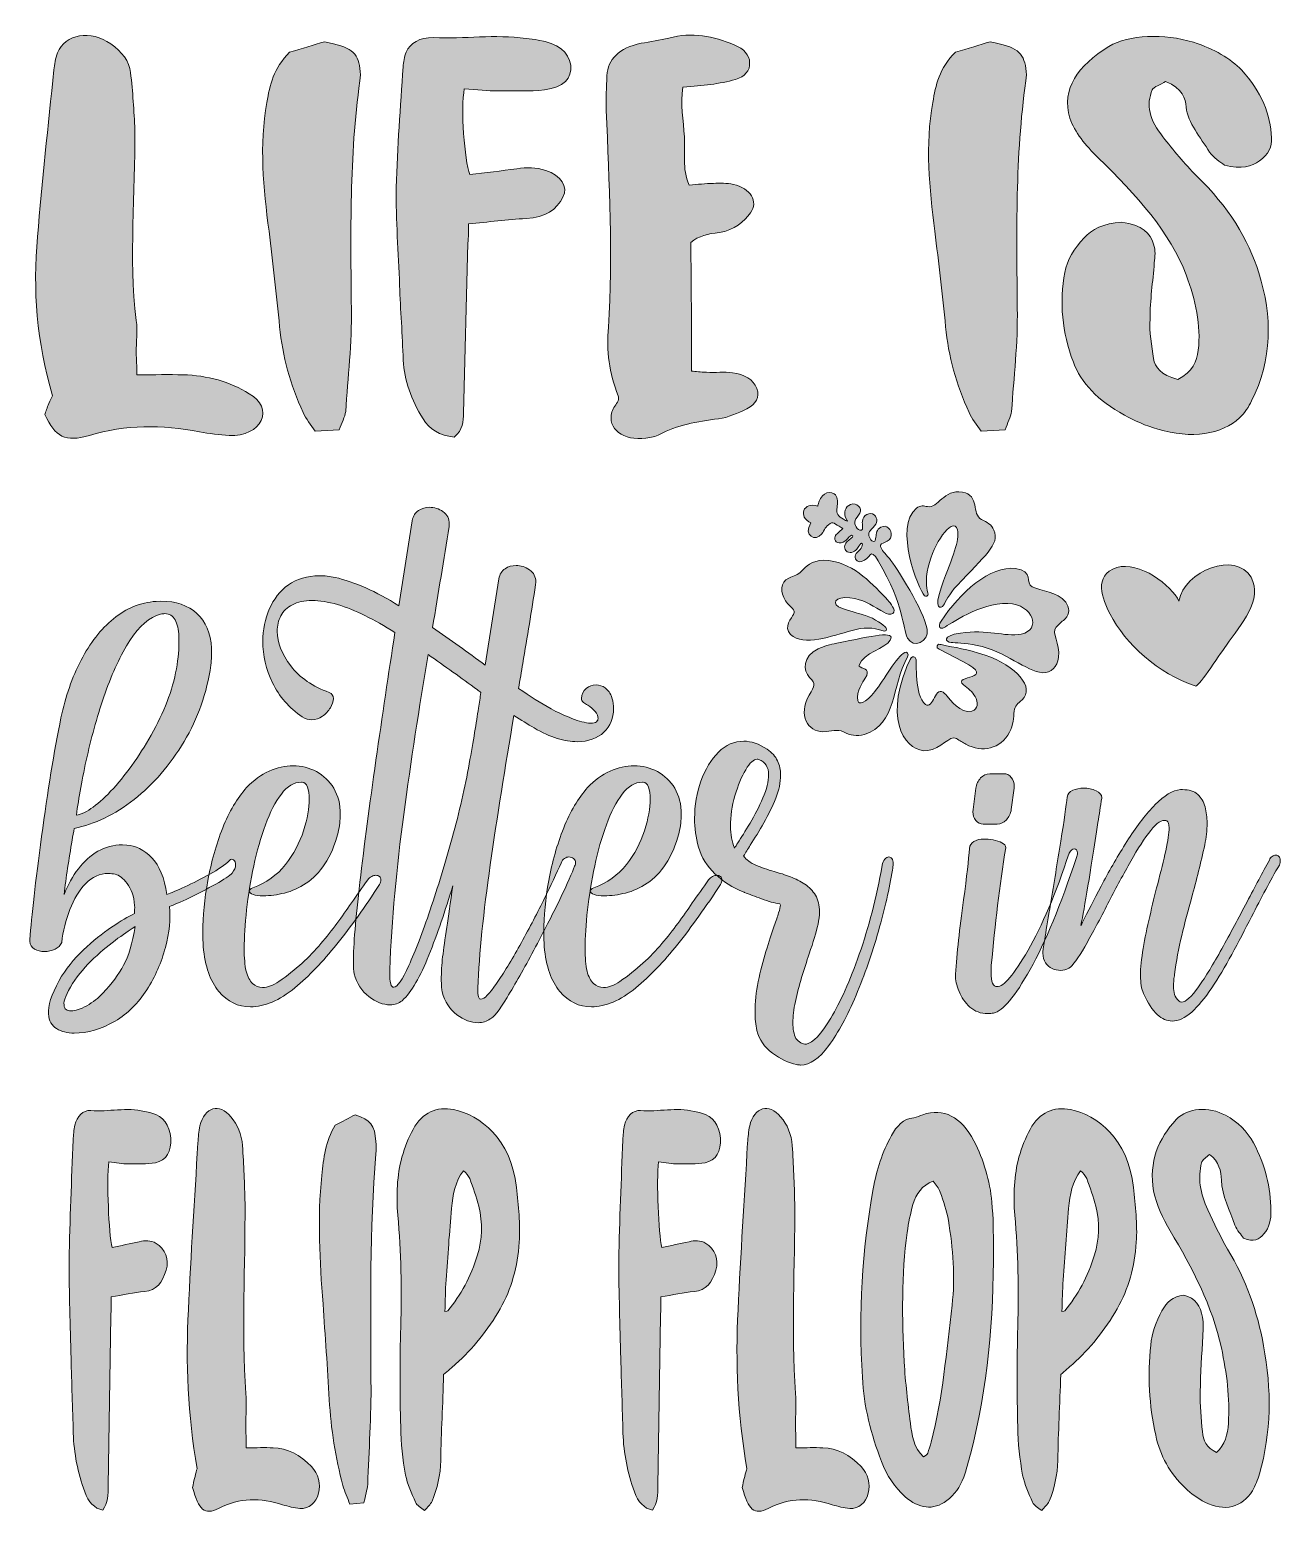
# Model space of a CAD drawing. Header units: inches. Extents: x 0.62 to 5.36, y -5.76 to -0.14.
import ezdxf

# ---------------------------------------------------------------- set-up
doc = ezdxf.new("R2010")
doc.units = ezdxf.units.IN
doc.header["$MEASUREMENT"] = 0
doc.layers.add('Layer 1', color=7, linetype='Continuous')

# ---------------------------------------------------------------- blocks, each defined once
blk = doc.blocks.new('block 2')
at = {"layer": 'Layer 1', "lineweight": 0}
blk.add_open_spline([(5.154, -2.4684), (5.1235, -2.5123), (5.0405, -2.6378), (5.0365, -2.6224), (4.8965, -2.5767), (4.7717, -2.4632), (4.7139, -2.3505), (4.685, -2.2943), (4.648, -2.2044), (4.7398, -2.1748), (4.8224, -2.1482), (4.9491, -2.2434), (4.9746, -2.3016), (4.9943, -2.1873), (5.1915, -2.1114), (5.2474, -2.2112), (5.2949, -2.2958), (5.2089, -2.3895), (5.154, -2.4684)], degree=3, knots=[0, 0, 0, 0, 1, 1, 1, 2, 2, 2, 3, 3, 3, 4, 4, 4, 5, 5, 5, 6, 6, 6, 6], dxfattribs=at)
blk = doc.blocks.new('block 4')
at = {"layer": 'Layer 1', "lineweight": 0}
blk.add_open_spline([(0.9988, -4.4314), (1.0316, -4.4314), (1.0677, -4.4333), (1.1005, -4.4274), (1.1427, -4.4175), (1.1614, -4.3838), (1.1584, -4.3344), (1.1537, -4.2829), (1.1302, -4.2513), (1.0864, -4.2394), (1.077, -4.2355), (1.0692, -4.2355), (1.0598, -4.2335), (0.991, -4.2156), (0.9238, -4.2355), (0.8565, -4.2295), (0.8252, -4.2275), (0.8049, -4.2513), (0.7955, -4.2849), (0.7924, -4.3027), (0.7893, -4.3225), (0.7893, -4.3403), (0.783, -4.4927), (0.7767, -4.6431), (0.7736, -4.7974), (0.7736, -4.9202), (0.7783, -5.0428), (0.7814, -5.1675), (0.783, -5.2605), (0.7877, -5.3555), (0.7893, -5.4505), (0.7924, -5.5257), (0.8064, -5.6009), (0.8331, -5.6721), (0.8472, -5.7117), (0.869, -5.7354), (0.9018, -5.7414), (0.9206, -5.7137), (0.9221, -5.682), (0.9221, -5.6503), (0.9221, -5.6503), (0.9315, -5.0072), (0.9315, -5.0072), (0.9332, -4.9854), (0.9332, -4.9617), (0.9332, -4.934), (0.9769, -4.9281), (1.0192, -4.9181), (1.0598, -4.9142), (1.1036, -4.9102), (1.127, -4.8806), (1.1411, -4.833), (1.1537, -4.7935), (1.1364, -4.7519), (1.1036, -4.7321), (1.0817, -4.7203), (1.0613, -4.7203), (1.0395, -4.7262), (1.0051, -4.7341), (0.9706, -4.74), (0.9362, -4.748), (0.9238, -4.6926), (0.9159, -4.4986), (0.9238, -4.4234), (0.9519, -4.4274), (0.9753, -4.4314), (0.9988, -4.4314)], degree=3, knots=[0, 0, 0, 0, 1, 1, 1, 2, 2, 2, 3, 3, 3, 4, 4, 4, 5, 5, 5, 6, 6, 6, 7, 7, 7, 8, 8, 8, 9, 9, 9, 10, 10, 10, 11, 11, 11, 12, 12, 12, 13, 13, 13, 14, 14, 14, 15, 15, 15, 16, 16, 16, 17, 17, 17, 18, 18, 18, 19, 19, 19, 20, 20, 20, 21, 21, 21, 22, 22, 22, 22], dxfattribs=at)
blk = doc.blocks.new('block 5')
at = {"layer": 'Layer 1', "lineweight": 0}
blk.add_open_spline([(1.4427, -5.4228), (1.4427, -5.3812), (1.4459, -5.3396), (1.4427, -5.3001), (1.4256, -5.0587), (1.4412, -4.8192), (1.4397, -4.5798), (1.438, -4.5066), (1.435, -4.4353), (1.4303, -4.3621), (1.4271, -4.3186), (1.4115, -4.2829), (1.3865, -4.2533), (1.3426, -4.1998), (1.2864, -4.2156), (1.2692, -4.2869), (1.2645, -4.3086), (1.2629, -4.3304), (1.2613, -4.3522), (1.2488, -4.564), (1.2348, -4.7737), (1.2254, -4.9835), (1.2145, -5.1833), (1.2238, -5.3812), (1.2582, -5.585), (1.2567, -5.591), (1.252, -5.6028), (1.2504, -5.6147), (1.2457, -5.6306), (1.2441, -5.6444), (1.241, -5.6563), (1.2645, -5.7414), (1.2864, -5.7612), (1.3396, -5.7354), (1.4193, -5.6939), (1.499, -5.6939), (1.5819, -5.7216), (1.6038, -5.7275), (1.6258, -5.7335), (1.6476, -5.7354), (1.682, -5.7374), (1.7086, -5.7137), (1.718, -5.678), (1.7274, -5.6424), (1.718, -5.6048), (1.6914, -5.5771), (1.6491, -5.5316), (1.5991, -5.5079), (1.546, -5.5059), (1.5147, -5.5039), (1.485, -5.5059), (1.4443, -5.5059), (1.4443, -5.4722), (1.4427, -5.4465), (1.4427, -5.4228)], degree=3, knots=[0, 0, 0, 0, 1, 1, 1, 2, 2, 2, 3, 3, 3, 4, 4, 4, 5, 5, 5, 6, 6, 6, 7, 7, 7, 8, 8, 8, 9, 9, 9, 10, 10, 10, 11, 11, 11, 12, 12, 12, 13, 13, 13, 14, 14, 14, 15, 15, 15, 16, 16, 16, 17, 17, 17, 18, 18, 18, 18], dxfattribs=at)
blk = doc.blocks.new('block 6')
at = {"layer": 'Layer 1', "lineweight": 0}
blk.add_open_spline([(1.7304, -4.4749), (1.7131, -4.6371), (1.7225, -4.7994), (1.7351, -4.9617), (1.7428, -5.0824), (1.7522, -5.2031), (1.7585, -5.3238), (1.7648, -5.4346), (1.7819, -5.5435), (1.8101, -5.6484), (1.8164, -5.6721), (1.8273, -5.6939), (1.8367, -5.7196), (1.8367, -5.7196), (1.8899, -5.7137), (1.8899, -5.7137), (1.8945, -5.6879), (1.9024, -5.6662), (1.9039, -5.6444), (1.9086, -5.5158), (1.918, -5.3852), (1.9165, -5.2546), (1.9149, -4.9676), (1.9118, -4.6807), (1.9352, -4.3937), (1.9368, -4.3779), (1.9368, -4.3621), (1.9352, -4.3463), (1.9305, -4.2849), (1.9149, -4.2651), (1.857, -4.2453), (1.8335, -4.2572), (1.8085, -4.2711), (1.7804, -4.2849), (1.7444, -4.3463), (1.7366, -4.4096), (1.7304, -4.4749)], degree=3, knots=[0, 0, 0, 0, 1, 1, 1, 2, 2, 2, 3, 3, 3, 4, 4, 4, 5, 5, 5, 6, 6, 6, 7, 7, 7, 8, 8, 8, 9, 9, 9, 10, 10, 10, 11, 11, 11, 12, 12, 12, 12], dxfattribs=at)
blk = doc.blocks.new('block 7')
at = {"layer": 'Layer 1', "lineweight": 0}
for points, knots in [([(2.2369, -5.1893), (2.3025, -5.1299), (2.3589, -5.0606), (2.4058, -4.9795), (2.448, -4.9043), (2.4715, -4.8212), (2.4777, -4.7282), (2.4824, -4.6589), (2.4746, -4.5897), (2.4668, -4.5204), (2.4464, -4.3344), (2.3292, -4.2473), (2.2291, -4.2256), (2.165, -4.2137), (2.1118, -4.2355), (2.0758, -4.3007), (2.0586, -4.3324), (2.0446, -4.368), (2.0336, -4.4056), (2.0148, -4.4749), (2.0117, -4.5501), (2.0179, -4.6253), (2.0305, -4.7658), (2.0336, -4.9063), (2.0289, -5.0488), (2.0258, -5.1735), (2.0258, -5.3001), (2.0289, -5.4267), (2.0289, -5.4881), (2.0367, -5.5494), (2.0476, -5.6088), (2.0539, -5.6444), (2.0696, -5.678), (2.0852, -5.7117), (2.0899, -5.7255), (2.1055, -5.7315), (2.1196, -5.7434), (2.1306, -5.7295), (2.1415, -5.7216), (2.1477, -5.7077), (2.168, -5.6602), (2.1791, -5.6088), (2.1806, -5.5534), (2.1821, -5.4465), (2.1885, -5.3416), (2.1915, -5.2288), (2.2088, -5.215), (2.2228, -5.2011), (2.2369, -5.1893)], [0, 0, 0, 0, 1, 1, 1, 2, 2, 2, 3, 3, 3, 4, 4, 4, 5, 5, 5, 6, 6, 6, 7, 7, 7, 8, 8, 8, 9, 9, 9, 10, 10, 10, 11, 11, 11, 12, 12, 12, 13, 13, 13, 14, 14, 14, 15, 15, 15, 16, 16, 16, 16]), ([(2.2009, -4.8707), (2.2072, -4.7796), (2.2134, -4.6906), (2.2212, -4.5996), (2.2259, -4.5481), (2.2353, -4.4986), (2.2666, -4.4571), (2.276, -4.467), (2.2854, -4.4749), (2.2901, -4.4868), (2.3025, -4.5204), (2.3151, -4.556), (2.3245, -4.5916), (2.3401, -4.6549), (2.337, -4.7183), (2.3198, -4.7757), (2.2948, -4.8588), (2.2557, -4.9281), (2.2072, -4.9874), (2.2056, -4.9894), (2.2025, -4.9894), (2.1962, -4.9894), (2.1978, -4.9498), (2.1978, -4.9102), (2.2009, -4.8707)], [0, 0, 0, 0, 1, 1, 1, 2, 2, 2, 3, 3, 3, 4, 4, 4, 5, 5, 5, 6, 6, 6, 7, 7, 7, 8, 8, 8, 8])]:
    blk.add_open_spline(points, degree=3, knots=knots, dxfattribs=at)
blk = doc.blocks.new('block 8')
at = {"layer": 'Layer 1', "lineweight": 0}
blk.add_open_spline([(3.0795, -4.4314), (3.1123, -4.4314), (3.1483, -4.4333), (3.1811, -4.4274), (3.2234, -4.4175), (3.2421, -4.3838), (3.239, -4.3344), (3.2343, -4.2829), (3.2109, -4.2513), (3.1671, -4.2394), (3.1577, -4.2355), (3.1499, -4.2355), (3.1405, -4.2335), (3.0717, -4.2156), (3.0044, -4.2355), (2.9372, -4.2295), (2.9059, -4.2275), (2.8856, -4.2513), (2.8762, -4.2849), (2.8731, -4.3027), (2.8699, -4.3225), (2.8699, -4.3403), (2.8637, -4.4927), (2.8574, -4.6431), (2.8543, -4.7974), (2.8543, -4.9202), (2.859, -5.0428), (2.8621, -5.1675), (2.8637, -5.2605), (2.8684, -5.3555), (2.8699, -5.4505), (2.8731, -5.5257), (2.8871, -5.6009), (2.9138, -5.6721), (2.9278, -5.7117), (2.9497, -5.7354), (2.9825, -5.7414), (3.0013, -5.7137), (3.0028, -5.682), (3.0028, -5.6503), (3.0028, -5.6503), (3.0122, -5.0072), (3.0122, -5.0072), (3.0138, -4.9854), (3.0138, -4.9617), (3.0138, -4.934), (3.0576, -4.9281), (3.0998, -4.9181), (3.1405, -4.9142), (3.1843, -4.9102), (3.2077, -4.8806), (3.2218, -4.833), (3.2343, -4.7935), (3.2171, -4.7519), (3.1843, -4.7321), (3.1624, -4.7203), (3.142, -4.7203), (3.1202, -4.7262), (3.0858, -4.7341), (3.0513, -4.74), (3.0169, -4.748), (3.0044, -4.6926), (2.9966, -4.4986), (3.0044, -4.4234), (3.0325, -4.4274), (3.056, -4.4314), (3.0795, -4.4314)], degree=3, knots=[0, 0, 0, 0, 1, 1, 1, 2, 2, 2, 3, 3, 3, 4, 4, 4, 5, 5, 5, 6, 6, 6, 7, 7, 7, 8, 8, 8, 9, 9, 9, 10, 10, 10, 11, 11, 11, 12, 12, 12, 13, 13, 13, 14, 14, 14, 15, 15, 15, 16, 16, 16, 17, 17, 17, 18, 18, 18, 19, 19, 19, 20, 20, 20, 21, 21, 21, 22, 22, 22, 22], dxfattribs=at)
blk = doc.blocks.new('block 9')
at = {"layer": 'Layer 1', "lineweight": 0}
blk.add_open_spline([(3.5234, -5.4228), (3.5234, -5.3812), (3.5266, -5.3396), (3.5234, -5.3001), (3.5063, -5.0587), (3.5219, -4.8192), (3.5204, -4.5798), (3.5187, -4.5066), (3.5157, -4.4353), (3.511, -4.3621), (3.5078, -4.3186), (3.4922, -4.2829), (3.4671, -4.2533), (3.4233, -4.1998), (3.3671, -4.2156), (3.3499, -4.2869), (3.3452, -4.3086), (3.3436, -4.3304), (3.342, -4.3522), (3.3295, -4.564), (3.3155, -4.7737), (3.3061, -4.9835), (3.2952, -5.1833), (3.3045, -5.3812), (3.3389, -5.585), (3.3373, -5.591), (3.3326, -5.6028), (3.3311, -5.6147), (3.3264, -5.6306), (3.3248, -5.6444), (3.3217, -5.6563), (3.3452, -5.7414), (3.3671, -5.7612), (3.4203, -5.7354), (3.5, -5.6939), (3.5797, -5.6939), (3.6626, -5.7216), (3.6845, -5.7275), (3.7064, -5.7335), (3.7283, -5.7354), (3.7627, -5.7374), (3.7893, -5.7137), (3.7987, -5.678), (3.8081, -5.6424), (3.7987, -5.6048), (3.7721, -5.5771), (3.7298, -5.5316), (3.6798, -5.5079), (3.6267, -5.5059), (3.5954, -5.5039), (3.5657, -5.5059), (3.525, -5.5059), (3.525, -5.4722), (3.5234, -5.4465), (3.5234, -5.4228)], degree=3, knots=[0, 0, 0, 0, 1, 1, 1, 2, 2, 2, 3, 3, 3, 4, 4, 4, 5, 5, 5, 6, 6, 6, 7, 7, 7, 8, 8, 8, 9, 9, 9, 10, 10, 10, 11, 11, 11, 12, 12, 12, 13, 13, 13, 14, 14, 14, 15, 15, 15, 16, 16, 16, 17, 17, 17, 18, 18, 18, 18], dxfattribs=at)
blk = doc.blocks.new('block 10')
at = {"layer": 'Layer 1', "lineweight": 0}
for points, knots in [([(3.8485, -5.5573), (3.869, -5.6108), (3.8986, -5.6563), (3.9377, -5.6899), (3.9909, -5.7374), (4.044, -5.7434), (4.0957, -5.7058), (4.1254, -5.684), (4.1457, -5.6543), (4.1598, -5.6167), (4.1708, -5.587), (4.1785, -5.5554), (4.1864, -5.5257), (4.2505, -5.2783), (4.2739, -5.0191), (4.2724, -4.75), (4.2724, -4.6926), (4.2724, -4.6352), (4.2662, -4.5758), (4.2599, -4.4947), (4.2349, -4.4175), (4.1989, -4.3443), (4.1504, -4.2513), (4.0831, -4.2196), (4.005, -4.2453), (3.994, -4.2493), (3.983, -4.2552), (3.9706, -4.2572), (3.9315, -4.2592), (3.9064, -4.2889), (3.8861, -4.3245), (3.8532, -4.3859), (3.8298, -4.4531), (3.8173, -4.5263), (3.7751, -4.7579), (3.761, -4.9954), (3.7766, -5.2387), (3.7813, -5.3495), (3.8095, -5.4544), (3.8485, -5.5573)], [0, 0, 0, 0, 1, 1, 1, 2, 2, 2, 3, 3, 3, 4, 4, 4, 5, 5, 5, 6, 6, 6, 7, 7, 7, 8, 8, 8, 9, 9, 9, 10, 10, 10, 11, 11, 11, 12, 12, 12, 13, 13, 13, 13]), ([(3.958, -5.4129), (3.9486, -5.3357), (3.9393, -5.2585), (3.9346, -5.1814), (3.9268, -5.0151), (3.9236, -4.8509), (3.9456, -4.6906), (3.9518, -4.6549), (3.958, -4.6193), (3.9674, -4.5857), (3.98, -4.5441), (4.0018, -4.5125), (4.044, -4.4967), (4.0534, -4.5105), (4.066, -4.5224), (4.0707, -4.5382), (4.0831, -4.5719), (4.0957, -4.6095), (4.1019, -4.6451), (4.1192, -4.7519), (4.1285, -4.8608), (4.116, -4.9656), (4.0941, -5.1398), (4.0816, -5.3179), (4.0363, -5.4841), (4.0331, -5.498), (4.0284, -5.5138), (4.0237, -5.5257), (4.0222, -5.5316), (4.0175, -5.5336), (4.0081, -5.5395), (3.969, -5.5059), (3.9643, -5.4564), (3.958, -5.4129)], [0, 0, 0, 0, 1, 1, 1, 2, 2, 2, 3, 3, 3, 4, 4, 4, 5, 5, 5, 6, 6, 6, 7, 7, 7, 8, 8, 8, 9, 9, 9, 10, 10, 10, 11, 11, 11, 11])]:
    blk.add_open_spline(points, degree=3, knots=knots, dxfattribs=at)
blk = doc.blocks.new('block 11')
at = {"layer": 'Layer 1', "lineweight": 0}
for points, knots in [([(4.5724, -5.1893), (4.6381, -5.1299), (4.6944, -5.0606), (4.7413, -4.9795), (4.7835, -4.9043), (4.807, -4.8212), (4.8132, -4.7282), (4.8179, -4.6589), (4.8101, -4.5897), (4.8023, -4.5204), (4.782, -4.3344), (4.6647, -4.2473), (4.5646, -4.2256), (4.5005, -4.2137), (4.4473, -4.2355), (4.4113, -4.3007), (4.3942, -4.3324), (4.3801, -4.368), (4.3691, -4.4056), (4.3504, -4.4749), (4.3472, -4.5501), (4.3534, -4.6253), (4.366, -4.7658), (4.3691, -4.9063), (4.3644, -5.0488), (4.3613, -5.1735), (4.3613, -5.3001), (4.3644, -5.4267), (4.3644, -5.4881), (4.3722, -5.5494), (4.3831, -5.6088), (4.3895, -5.6444), (4.4051, -5.678), (4.4207, -5.7117), (4.4254, -5.7255), (4.441, -5.7315), (4.4551, -5.7434), (4.4661, -5.7295), (4.477, -5.7216), (4.4832, -5.7077), (4.5036, -5.6602), (4.5146, -5.6088), (4.5161, -5.5534), (4.5177, -5.4465), (4.524, -5.3416), (4.527, -5.2288), (4.5443, -5.215), (4.5583, -5.2011), (4.5724, -5.1893)], [0, 0, 0, 0, 1, 1, 1, 2, 2, 2, 3, 3, 3, 4, 4, 4, 5, 5, 5, 6, 6, 6, 7, 7, 7, 8, 8, 8, 9, 9, 9, 10, 10, 10, 11, 11, 11, 12, 12, 12, 13, 13, 13, 14, 14, 14, 15, 15, 15, 16, 16, 16, 16]), ([(4.5364, -4.8707), (4.5427, -4.7796), (4.5489, -4.6906), (4.5568, -4.5996), (4.5615, -4.5481), (4.5709, -4.4986), (4.6021, -4.4571), (4.6115, -4.467), (4.6209, -4.4749), (4.6256, -4.4868), (4.6381, -4.5204), (4.6506, -4.556), (4.66, -4.5916), (4.6756, -4.6549), (4.6725, -4.7183), (4.6553, -4.7757), (4.6303, -4.8588), (4.5912, -4.9281), (4.5427, -4.9874), (4.5411, -4.9894), (4.538, -4.9894), (4.5317, -4.9894), (4.5333, -4.9498), (4.5333, -4.9102), (4.5364, -4.8707)], [0, 0, 0, 0, 1, 1, 1, 2, 2, 2, 3, 3, 3, 4, 4, 4, 5, 5, 5, 6, 6, 6, 7, 7, 7, 8, 8, 8, 8])]:
    blk.add_open_spline(points, degree=3, knots=knots, dxfattribs=at)
blk = doc.blocks.new('block 12')
at = {"layer": 'Layer 1', "lineweight": 0}
blk.add_open_spline([(5.2963, -4.6965), (5.3167, -4.6728), (5.3244, -4.6411), (5.3229, -4.6095), (5.3214, -4.5204), (5.301, -4.4353), (5.2572, -4.3522), (5.2322, -4.3086), (5.1978, -4.273), (5.1509, -4.2473), (5.0868, -4.2137), (5.0085, -4.2177), (4.9647, -4.2631), (4.896, -4.3364), (4.8599, -4.4234), (4.8787, -4.5342), (4.8897, -4.5877), (4.9131, -4.6371), (4.9413, -4.6847), (5.0258, -4.8251), (5.1009, -4.9696), (5.1353, -5.1279), (5.1556, -5.2229), (5.1681, -5.3179), (5.1618, -5.4129), (5.1587, -5.4544), (5.1493, -5.494), (5.1165, -5.5237), (5.0789, -5.5059), (5.0664, -5.4762), (5.0633, -5.4446), (5.0586, -5.3951), (5.0539, -5.3436), (5.0555, -5.2941), (5.0555, -5.2229), (5.0617, -5.1536), (5.0648, -5.0824), (5.0664, -5.0587), (5.068, -5.0349), (5.0633, -5.0111), (5.057, -4.9716), (5.0383, -4.938), (4.9929, -4.9281), (4.9523, -4.932), (4.9272, -4.9558), (4.91, -4.9874), (4.8881, -5.029), (4.8725, -5.0705), (4.8678, -5.118), (4.8553, -5.2308), (4.8616, -5.3436), (4.8866, -5.4584), (4.9037, -5.5355), (4.9397, -5.6028), (4.9991, -5.6583), (5.0211, -5.68), (5.0461, -5.6979), (5.0727, -5.7117), (5.1462, -5.7493), (5.2149, -5.7315), (5.2525, -5.6681), (5.265, -5.6484), (5.2728, -5.6266), (5.2791, -5.6048), (5.3244, -5.4485), (5.3261, -5.2843), (5.2947, -5.12), (5.2728, -4.9933), (5.2275, -4.8687), (5.1587, -4.7539), (5.1306, -4.7064), (5.1071, -4.6549), (5.0836, -4.6055), (5.0711, -4.5758), (5.0586, -4.5441), (5.0555, -4.5125), (5.0508, -4.4848), (5.0539, -4.4551), (5.0601, -4.4274), (5.0633, -4.4155), (5.0789, -4.4076), (5.0898, -4.3957), (5.1274, -4.4234), (5.1336, -4.459), (5.1353, -4.4927), (5.1383, -4.5521), (5.1665, -4.6075), (5.1868, -4.6629), (5.1946, -4.6827), (5.2102, -4.7005), (5.2196, -4.7123), (5.2572, -4.7282), (5.2791, -4.7183), (5.2963, -4.6965)], degree=3, knots=[0, 0, 0, 0, 1, 1, 1, 2, 2, 2, 3, 3, 3, 4, 4, 4, 5, 5, 5, 6, 6, 6, 7, 7, 7, 8, 8, 8, 9, 9, 9, 10, 10, 10, 11, 11, 11, 12, 12, 12, 13, 13, 13, 14, 14, 14, 15, 15, 15, 16, 16, 16, 17, 17, 17, 18, 18, 18, 19, 19, 19, 20, 20, 20, 21, 21, 21, 22, 22, 22, 23, 23, 23, 24, 24, 24, 25, 25, 25, 26, 26, 26, 27, 27, 27, 28, 28, 28, 29, 29, 29, 30, 30, 30, 31, 31, 31, 31], dxfattribs=at)
blk = doc.blocks.new('block 3')
at = {"layer": 'Layer 1'}
for name in ['block 4', 'block 5', 'block 7', 'block 8', 'block 9', 'block 11', 'block 12', 'block 6', 'block 10']:
    blk.add_blockref(name, (0, 0), dxfattribs=at)
blk = doc.blocks.new('block 14')
at = {"layer": 'Layer 1', "lineweight": 0}
blk.add_open_spline([(1.028, -1.3623), (1.028, -1.3208), (1.0334, -1.2792), (1.028, -1.2397), (0.9985, -0.9982), (1.0254, -0.7588), (1.0227, -0.5193), (1.02, -0.4461), (1.0146, -0.3749), (1.0066, -0.3017), (1.0012, -0.2581), (0.9743, -0.2225), (0.9313, -0.1928), (0.856, -0.1394), (0.7593, -0.1552), (0.7297, -0.2265), (0.7217, -0.2482), (0.719, -0.27), (0.7163, -0.2918), (0.6948, -0.5035), (0.6706, -0.7133), (0.6545, -0.923), (0.6357, -1.1229), (0.6518, -1.3208), (0.7109, -1.5246), (0.7083, -1.5305), (0.7002, -1.5424), (0.6975, -1.5543), (0.6894, -1.5701), (0.6868, -1.584), (0.6814, -1.5958), (0.7217, -1.6809), (0.7593, -1.7007), (0.8507, -1.675), (0.9877, -1.6334), (1.1248, -1.6334), (1.2672, -1.6612), (1.3049, -1.6671), (1.3425, -1.673), (1.3801, -1.675), (1.4392, -1.677), (1.4849, -1.6532), (1.5011, -1.6176), (1.5172, -1.582), (1.5011, -1.5444), (1.4554, -1.5167), (1.3828, -1.4712), (1.2968, -1.4474), (1.2054, -1.4454), (1.1517, -1.4435), (1.1006, -1.4454), (1.0308, -1.4454), (1.0308, -1.4118), (1.028, -1.3861), (1.028, -1.3623)], degree=3, knots=[0, 0, 0, 0, 1, 1, 1, 2, 2, 2, 3, 3, 3, 4, 4, 4, 5, 5, 5, 6, 6, 6, 7, 7, 7, 8, 8, 8, 9, 9, 9, 10, 10, 10, 11, 11, 11, 12, 12, 12, 13, 13, 13, 14, 14, 14, 15, 15, 15, 16, 16, 16, 17, 17, 17, 18, 18, 18, 18], dxfattribs=at)
blk = doc.blocks.new('block 15')
at = {"layer": 'Layer 1', "lineweight": 0}
blk.add_open_spline([(1.5225, -0.4144), (1.4929, -0.5767), (1.509, -0.739), (1.5305, -0.9013), (1.5439, -1.022), (1.5601, -1.1427), (1.5708, -1.2634), (1.5816, -1.3742), (1.6111, -1.4831), (1.6595, -1.5879), (1.6702, -1.6117), (1.6891, -1.6334), (1.7052, -1.6592), (1.7052, -1.6592), (1.7966, -1.6532), (1.7966, -1.6532), (1.8047, -1.6275), (1.8181, -1.6057), (1.8208, -1.584), (1.8288, -1.4553), (1.845, -1.3247), (1.8422, -1.1941), (1.8396, -0.9072), (1.8342, -0.6203), (1.8745, -0.3333), (1.8772, -0.3175), (1.8772, -0.3017), (1.8745, -0.2858), (1.8665, -0.2245), (1.8396, -0.2047), (1.7401, -0.1849), (1.6998, -0.1968), (1.6568, -0.2106), (1.6085, -0.2245), (1.5467, -0.2858), (1.5332, -0.3492), (1.5225, -0.4144)], degree=3, knots=[0, 0, 0, 0, 1, 1, 1, 2, 2, 2, 3, 3, 3, 4, 4, 4, 5, 5, 5, 6, 6, 6, 7, 7, 7, 8, 8, 8, 9, 9, 9, 10, 10, 10, 11, 11, 11, 12, 12, 12, 12], dxfattribs=at)
blk = doc.blocks.new('block 16')
at = {"layer": 'Layer 1', "lineweight": 0}
blk.add_open_spline([(2.3985, -0.3709), (2.4549, -0.3709), (2.5167, -0.3729), (2.5732, -0.367), (2.6457, -0.3571), (2.678, -0.3234), (2.6726, -0.274), (2.6646, -0.2225), (2.6242, -0.1908), (2.5489, -0.179), (2.5329, -0.175), (2.5194, -0.175), (2.5032, -0.173), (2.385, -0.1552), (2.2695, -0.175), (2.1539, -0.1691), (2.1001, -0.1671), (2.0652, -0.1908), (2.0491, -0.2245), (2.0437, -0.2423), (2.0383, -0.2621), (2.0383, -0.2799), (2.0276, -0.4323), (2.0169, -0.5826), (2.0115, -0.737), (2.0115, -0.8597), (2.0195, -0.9824), (2.0249, -1.107), (2.0276, -1.2001), (2.0357, -1.295), (2.0383, -1.3901), (2.0437, -1.4653), (2.068, -1.5404), (2.1136, -1.6117), (2.1378, -1.6513), (2.1754, -1.675), (2.2318, -1.6809), (2.2641, -1.6532), (2.2668, -1.6216), (2.2668, -1.5899), (2.2668, -1.5899), (2.2829, -0.9468), (2.2829, -0.9468), (2.2856, -0.925), (2.2856, -0.9013), (2.2856, -0.8736), (2.3609, -0.8676), (2.4334, -0.8577), (2.5032, -0.8537), (2.5786, -0.8498), (2.6189, -0.8201), (2.643, -0.7726), (2.6646, -0.7331), (2.6349, -0.6915), (2.5786, -0.6717), (2.5409, -0.6598), (2.506, -0.6598), (2.4683, -0.6658), (2.4092, -0.6737), (2.3501, -0.6796), (2.2909, -0.6876), (2.2695, -0.6321), (2.256, -0.4382), (2.2695, -0.363), (2.3178, -0.367), (2.3581, -0.3709), (2.3985, -0.3709)], degree=3, knots=[0, 0, 0, 0, 1, 1, 1, 2, 2, 2, 3, 3, 3, 4, 4, 4, 5, 5, 5, 6, 6, 6, 7, 7, 7, 8, 8, 8, 9, 9, 9, 10, 10, 10, 11, 11, 11, 12, 12, 12, 13, 13, 13, 14, 14, 14, 15, 15, 15, 16, 16, 16, 17, 17, 17, 18, 18, 18, 19, 19, 19, 20, 20, 20, 21, 21, 21, 22, 22, 22, 22], dxfattribs=at)
blk = doc.blocks.new('block 17')
at = {"layer": 'Layer 1', "lineweight": 0}
blk.add_open_spline([(3.1025, -0.5451), (3.0998, -0.4817), (3.0863, -0.4204), (3.0971, -0.3571), (3.1374, -0.3531), (3.1697, -0.3511), (3.202, -0.3472), (3.2342, -0.3412), (3.2665, -0.3373), (3.296, -0.3274), (3.3309, -0.3175), (3.3525, -0.2937), (3.3497, -0.2641), (3.3497, -0.2344), (3.3283, -0.2126), (3.2906, -0.1968), (3.2127, -0.1632), (3.132, -0.1473), (3.0434, -0.1711), (3.0111, -0.179), (2.9735, -0.1849), (2.9386, -0.1908), (2.8553, -0.2086), (2.8123, -0.2502), (2.8096, -0.3135), (2.8069, -0.3571), (2.8069, -0.4006), (2.8069, -0.4441), (2.8177, -0.7192), (2.8337, -0.9923), (2.8149, -1.2654), (2.8069, -1.3524), (2.8177, -1.4395), (2.8526, -1.5246), (2.8553, -1.5305), (2.8526, -1.5365), (2.8526, -1.5444), (2.8445, -1.5563), (2.8337, -1.5701), (2.8284, -1.586), (2.8096, -1.6493), (2.8714, -1.6968), (2.9574, -1.6849), (2.9762, -1.6829), (2.9951, -1.679), (3.0085, -1.671), (3.0729, -1.6354), (3.1509, -1.6216), (3.2315, -1.6117), (3.2691, -1.6077), (3.304, -1.5899), (3.339, -1.5741), (3.374, -1.5563), (3.39, -1.5305), (3.3766, -1.4969), (3.3632, -1.4632), (3.3309, -1.4435), (3.2852, -1.4375), (3.253, -1.4336), (3.2208, -1.4375), (3.1858, -1.4356), (3.1643, -1.4356), (3.1455, -1.4316), (3.1294, -1.4316), (3.1294, -1.2654), (3.1294, -1.1051), (3.1267, -0.9448), (3.1563, -0.9191), (3.1939, -0.9111), (3.2342, -0.9072), (3.2934, -0.8973), (3.3283, -0.8657), (3.3525, -0.832), (3.3847, -0.7905), (3.3525, -0.739), (3.288, -0.7251), (3.2637, -0.7192), (3.2369, -0.7192), (3.2127, -0.7212), (3.1831, -0.7212), (3.1536, -0.7251), (3.1214, -0.7271), (3.0917, -0.6638), (3.1079, -0.6044), (3.1025, -0.5451)], degree=3, knots=[0, 0, 0, 0, 1, 1, 1, 2, 2, 2, 3, 3, 3, 4, 4, 4, 5, 5, 5, 6, 6, 6, 7, 7, 7, 8, 8, 8, 9, 9, 9, 10, 10, 10, 11, 11, 11, 12, 12, 12, 13, 13, 13, 14, 14, 14, 15, 15, 15, 16, 16, 16, 17, 17, 17, 18, 18, 18, 19, 19, 19, 20, 20, 20, 21, 21, 21, 22, 22, 22, 23, 23, 23, 24, 24, 24, 25, 25, 25, 26, 26, 26, 27, 27, 27, 28, 28, 28, 28], dxfattribs=at)
blk = doc.blocks.new('block 18')
at = {"layer": 'Layer 1', "lineweight": 0}
blk.add_open_spline([(4.043, -0.4144), (4.0134, -0.5767), (4.0295, -0.739), (4.051, -0.9013), (4.0644, -1.022), (4.0806, -1.1427), (4.0913, -1.2634), (4.1021, -1.3742), (4.1316, -1.4831), (4.18, -1.5879), (4.1907, -1.6117), (4.2096, -1.6334), (4.2257, -1.6592), (4.2257, -1.6592), (4.317, -1.6532), (4.317, -1.6532), (4.3252, -1.6275), (4.3386, -1.6057), (4.3413, -1.584), (4.3493, -1.4553), (4.3655, -1.3247), (4.3627, -1.1941), (4.3601, -0.9072), (4.3547, -0.6203), (4.395, -0.3333), (4.3977, -0.3175), (4.3977, -0.3017), (4.395, -0.2858), (4.387, -0.2245), (4.3601, -0.2047), (4.2606, -0.1849), (4.2203, -0.1968), (4.1773, -0.2106), (4.129, -0.2245), (4.0672, -0.2858), (4.0537, -0.3492), (4.043, -0.4144)], degree=3, knots=[0, 0, 0, 0, 1, 1, 1, 2, 2, 2, 3, 3, 3, 4, 4, 4, 5, 5, 5, 6, 6, 6, 7, 7, 7, 8, 8, 8, 9, 9, 9, 10, 10, 10, 11, 11, 11, 12, 12, 12, 12], dxfattribs=at)
blk = doc.blocks.new('block 19')
at = {"layer": 'Layer 1', "lineweight": 0}
blk.add_open_spline([(5.2791, -0.6361), (5.314, -0.6124), (5.3274, -0.5807), (5.3248, -0.549), (5.3221, -0.46), (5.2871, -0.3749), (5.2119, -0.2918), (5.1689, -0.2482), (5.1098, -0.2126), (5.0291, -0.1869), (4.9189, -0.1533), (4.7846, -0.1572), (4.7094, -0.2027), (4.5911, -0.2759), (4.5293, -0.363), (4.5615, -0.4738), (4.5803, -0.5273), (4.6206, -0.5767), (4.6691, -0.6242), (4.8142, -0.7647), (4.9431, -0.9092), (5.0023, -1.0675), (5.0372, -1.1625), (5.0587, -1.2575), (5.048, -1.3524), (5.0426, -1.394), (5.0265, -1.4336), (4.97, -1.4632), (4.9055, -1.4454), (4.884, -1.4158), (4.8786, -1.3841), (4.8706, -1.3346), (4.8625, -1.2832), (4.8652, -1.2337), (4.8652, -1.1625), (4.876, -1.0932), (4.8814, -1.022), (4.884, -0.9982), (4.8868, -0.9745), (4.8786, -0.9507), (4.8679, -0.9111), (4.8357, -0.8775), (4.7577, -0.8676), (4.6879, -0.8716), (4.6448, -0.8953), (4.6153, -0.927), (4.5777, -0.9685), (4.5508, -1.0101), (4.5428, -1.0576), (4.5212, -1.1704), (4.532, -1.2832), (4.575, -1.398), (4.6045, -1.4751), (4.6663, -1.5424), (4.7685, -1.5978), (4.8061, -1.6196), (4.8491, -1.6374), (4.8948, -1.6513), (5.0211, -1.6889), (5.1394, -1.671), (5.2038, -1.6077), (5.2254, -1.5879), (5.2388, -1.5662), (5.2495, -1.5444), (5.3274, -1.3881), (5.3302, -1.2238), (5.2764, -1.0596), (5.2388, -0.9329), (5.1608, -0.8083), (5.0426, -0.6935), (4.9942, -0.646), (4.9539, -0.5945), (4.9136, -0.5451), (4.8921, -0.5154), (4.8706, -0.4837), (4.8652, -0.4521), (4.8571, -0.4244), (4.8625, -0.3947), (4.8733, -0.367), (4.8786, -0.3551), (4.9055, -0.3472), (4.9243, -0.3353), (4.9888, -0.363), (4.9996, -0.3986), (5.0023, -0.4323), (5.0077, -0.4916), (5.056, -0.547), (5.0909, -0.6025), (5.1044, -0.6222), (5.1313, -0.64), (5.1474, -0.6519), (5.2119, -0.6677), (5.2495, -0.6578), (5.2791, -0.6361)], degree=3, knots=[0, 0, 0, 0, 1, 1, 1, 2, 2, 2, 3, 3, 3, 4, 4, 4, 5, 5, 5, 6, 6, 6, 7, 7, 7, 8, 8, 8, 9, 9, 9, 10, 10, 10, 11, 11, 11, 12, 12, 12, 13, 13, 13, 14, 14, 14, 15, 15, 15, 16, 16, 16, 17, 17, 17, 18, 18, 18, 19, 19, 19, 20, 20, 20, 21, 21, 21, 22, 22, 22, 23, 23, 23, 24, 24, 24, 25, 25, 25, 26, 26, 26, 27, 27, 27, 28, 28, 28, 29, 29, 29, 30, 30, 30, 31, 31, 31, 31], dxfattribs=at)
blk = doc.blocks.new('block 13')
at = {"layer": 'Layer 1'}
for name in ['block 14', 'block 16', 'block 17', 'block 19', 'block 15', 'block 18']:
    blk.add_blockref(name, (0, 0), dxfattribs=at)
blk = doc.blocks.new('block 22')
at = {"layer": 'Layer 1', "lineweight": 0}
blk.add_open_spline([(4.1911, -2.7179), (4.2156, -2.7115), (4.2157, -2.6849), (4.2028, -2.6622), (4.1925, -2.6442), (4.1766, -2.6332), (4.1594, -2.6189), (4.1119, -2.5796), (4.2948, -2.6019), (4.1565, -2.5306), (4.1565, -2.5306), (4.0666, -2.4837), (4.0666, -2.4837), (4.0609, -2.4807), (4.0573, -2.4765), (4.0597, -2.4705), (4.0625, -2.4636), (4.0682, -2.4648), (4.0751, -2.4663), (4.1294, -2.4782), (4.1688, -2.4822), (4.2415, -2.5065), (4.3589, -2.5458), (4.4312, -2.6299), (4.3808, -2.6756), (4.3651, -2.6898), (4.3529, -2.6971), (4.351, -2.7179), (4.3486, -2.7434), (4.3489, -2.7693), (4.3338, -2.7978), (4.2998, -2.8622), (4.2293, -2.8761), (4.1683, -2.8433), (4.1559, -2.8366), (4.1457, -2.8295), (4.1321, -2.8219), (4.1064, -2.8076), (4.0752, -2.8621), (4.0231, -2.8676), (3.9464, -2.8757), (3.8581, -2.7641), (3.9433, -2.5533), (3.9455, -2.5477), (3.9574, -2.5206), (3.9615, -2.5161), (3.9672, -2.5099), (3.9764, -2.5118), (3.979, -2.5198), (3.983, -2.5323), (3.9719, -2.6583), (4.0149, -2.6926), (4.0444, -2.7161), (4.0514, -2.6136), (4.089, -2.6522), (4.0919, -2.6551), (4.0946, -2.6583), (4.0974, -2.6614), (4.108, -2.6732), (4.1469, -2.7296), (4.1911, -2.7179)], degree=3, knots=[0, 0, 0, 0, 1, 1, 1, 2, 2, 2, 3, 3, 3, 4, 4, 4, 5, 5, 5, 6, 6, 6, 7, 7, 7, 8, 8, 8, 9, 9, 9, 10, 10, 10, 11, 11, 11, 12, 12, 12, 13, 13, 13, 14, 14, 14, 15, 15, 15, 16, 16, 16, 17, 17, 17, 18, 18, 18, 19, 19, 19, 20, 20, 20, 20], dxfattribs=at)
blk = doc.blocks.new('block 21')
at = {"layer": 'Layer 1'}
blk.add_blockref('block 22', (0, 0), dxfattribs=at)
blk = doc.blocks.new('block 24')
at = {"layer": 'Layer 1', "lineweight": 0}
blk.add_open_spline([(3.9474, -2.513), (3.9544, -2.5004), (3.9451, -2.4921), (3.9367, -2.496), (3.9075, -2.5093), (3.8563, -2.603), (3.8241, -2.6432), (3.788, -2.6881), (3.7622, -2.6954), (3.7592, -2.6786), (3.7522, -2.6407), (3.779, -2.6082), (3.7875, -2.5937), (3.8064, -2.561), (3.7861, -2.5583), (3.768, -2.551), (3.7637, -2.5492), (3.7631, -2.5482), (3.7646, -2.5437), (3.7792, -2.498), (3.8646, -2.4798), (3.8817, -2.4495), (3.9029, -2.4118), (3.8178, -2.4338), (3.6794, -2.4612), (3.6538, -2.4663), (3.6298, -2.4723), (3.6096, -2.482), (3.5484, -2.5114), (3.5512, -2.5649), (3.5766, -2.5908), (3.6014, -2.6163), (3.5968, -2.6195), (3.5749, -2.6579), (3.5312, -2.7343), (3.5709, -2.796), (3.6267, -2.7958), (3.6613, -2.7956), (3.6793, -2.784), (3.705, -2.7965), (3.731, -2.8092), (3.7539, -2.8153), (3.784, -2.806), (3.9083, -2.7673), (3.8842, -2.6257), (3.9474, -2.513)], degree=3, knots=[0, 0, 0, 0, 1, 1, 1, 2, 2, 2, 3, 3, 3, 4, 4, 4, 5, 5, 5, 6, 6, 6, 7, 7, 7, 8, 8, 8, 9, 9, 9, 10, 10, 10, 11, 11, 11, 12, 12, 12, 13, 13, 13, 14, 14, 14, 15, 15, 15, 15], dxfattribs=at)
blk = doc.blocks.new('block 23')
at = {"layer": 'Layer 1'}
blk.add_blockref('block 24', (0, 0), dxfattribs=at)
blk = doc.blocks.new('block 26')
at = {"layer": 'Layer 1', "lineweight": 0}
blk.add_open_spline([(4.0744, -2.3777), (4.0593, -2.4006), (4.0739, -2.4092), (4.0858, -2.4021), (4.1067, -2.3898), (4.2205, -2.3075), (4.3267, -2.3108), (4.4245, -2.3138), (4.4547, -2.412), (4.3776, -2.4262), (4.313, -2.438), (4.2492, -2.4069), (4.1483, -2.4224), (4.0734, -2.4339), (4.0929, -2.4563), (4.112, -2.4582), (4.1283, -2.4598), (4.1617, -2.4596), (4.2104, -2.4692), (4.3173, -2.4901), (4.3967, -2.5685), (4.4586, -2.5725), (4.4921, -2.5748), (4.5138, -2.5488), (4.5189, -2.5148), (4.5273, -2.4591), (4.4888, -2.4236), (4.5101, -2.3999), (4.5232, -2.3853), (4.5359, -2.3764), (4.5442, -2.3687), (4.5633, -2.3507), (4.5604, -2.3249), (4.5461, -2.3057), (4.5157, -2.2652), (4.451, -2.2642), (4.4195, -2.2475), (4.3916, -2.2329), (4.4262, -2.188), (4.3561, -2.1786), (4.2605, -2.1657), (4.1452, -2.2705), (4.0744, -2.3777)], degree=3, knots=[0, 0, 0, 0, 1, 1, 1, 2, 2, 2, 3, 3, 3, 4, 4, 4, 5, 5, 5, 6, 6, 6, 7, 7, 7, 8, 8, 8, 9, 9, 9, 10, 10, 10, 11, 11, 11, 12, 12, 12, 13, 13, 13, 14, 14, 14, 14], dxfattribs=at)
blk = doc.blocks.new('block 25')
at = {"layer": 'Layer 1'}
blk.add_blockref('block 26', (0, 0), dxfattribs=at)
blk = doc.blocks.new('block 28')
at = {"layer": 'Layer 1', "lineweight": 0}
blk.add_open_spline([(3.8642, -2.2877), (3.8042, -2.2288), (3.7362, -2.1494), (3.6299, -2.1473), (3.5848, -2.1464), (3.5603, -2.1736), (3.5472, -2.1872), (3.5304, -2.2044), (3.5192, -2.2044), (3.4979, -2.2146), (3.4644, -2.2308), (3.4648, -2.2685), (3.4856, -2.3005), (3.5051, -2.3305), (3.5263, -2.3313), (3.5159, -2.3525), (3.51, -2.3644), (3.4756, -2.3996), (3.5045, -2.4277), (3.5538, -2.4758), (3.6621, -2.4334), (3.7373, -2.4125), (3.7785, -2.4011), (3.8172, -2.3996), (3.8553, -2.4148), (3.8643, -2.4184), (3.8711, -2.409), (3.8651, -2.4017), (3.8579, -2.393), (3.8245, -2.3677), (3.7878, -2.3557), (3.7664, -2.3486), (3.7436, -2.3442), (3.7009, -2.3299), (3.6531, -2.3138), (3.6735, -2.2823), (3.7293, -2.2894), (3.7827, -2.2961), (3.8044, -2.3135), (3.8458, -2.3367), (3.8624, -2.3459), (3.8729, -2.3528), (3.8839, -2.3515), (3.8959, -2.3501), (3.9, -2.3386), (3.8943, -2.3287), (3.8836, -2.3101), (3.8887, -2.3171), (3.8636, -2.2882), (3.8638, -2.2881), (3.864, -2.2879), (3.8642, -2.2877)], degree=3, knots=[0, 0, 0, 0, 1, 1, 1, 2, 2, 2, 3, 3, 3, 4, 4, 4, 5, 5, 5, 6, 6, 6, 7, 7, 7, 8, 8, 8, 9, 9, 9, 10, 10, 10, 11, 11, 11, 12, 12, 12, 13, 13, 13, 14, 14, 14, 15, 15, 15, 16, 16, 16, 17, 17, 17, 17], dxfattribs=at)
blk = doc.blocks.new('block 27')
at = {"layer": 'Layer 1'}
blk.add_blockref('block 28', (0, 0), dxfattribs=at)
blk = doc.blocks.new('block 30')
at = {"layer": 'Layer 1', "lineweight": 0}
blk.add_open_spline([(4.1121, -2.0198), (4.1241, -2.0135), (4.1339, -2.0182), (4.1363, -2.0315), (4.1443, -2.0774), (4.1192, -2.1263), (4.076, -2.2473), (4.0437, -2.3377), (4.0751, -2.3303), (4.0835, -2.3172), (4.0912, -2.3053), (4.1037, -2.2756), (4.1349, -2.242), (4.2372, -2.1318), (4.2984, -2.088), (4.2745, -2.0336), (4.2642, -2.0103), (4.2491, -2.0046), (4.227, -1.9931), (4.1877, -1.9724), (4.2226, -1.9013), (4.1549, -1.8892), (4.0837, -1.8765), (4.0621, -1.9525), (4.0229, -1.9442), (4.0089, -1.9413), (3.9965, -1.9377), (3.9808, -1.9505), (3.8952, -2.0202), (3.988, -2.2569), (4.0115, -2.2812), (4.0161, -2.286), (4.0254, -2.2825), (4.0248, -2.2749), (4.0247, -2.2741), (4.0192, -2.2516), (4.0187, -2.2424), (4.0139, -2.1544), (4.0715, -2.0408), (4.1121, -2.0198)], degree=3, knots=[0, 0, 0, 0, 1, 1, 1, 2, 2, 2, 3, 3, 3, 4, 4, 4, 5, 5, 5, 6, 6, 6, 7, 7, 7, 8, 8, 8, 9, 9, 9, 10, 10, 10, 11, 11, 11, 12, 12, 12, 13, 13, 13, 13], dxfattribs=at)
blk = doc.blocks.new('block 29')
at = {"layer": 'Layer 1'}
blk.add_blockref('block 30', (0, 0), dxfattribs=at)
blk = doc.blocks.new('block 32')
at = {"layer": 'Layer 1', "lineweight": 0}
blk.add_open_spline([(3.7762, -2.0913), (3.7729, -2.1072), (3.7565, -2.1128), (3.7501, -2.1265), (3.7438, -2.1401), (3.7555, -2.1562), (3.7732, -2.1521), (3.8092, -2.1436), (3.8035, -2.0934), (3.8361, -2.149), (3.9389, -2.3241), (3.9257, -2.3982), (3.9476, -2.4417), (3.968, -2.4821), (4.0293, -2.4566), (4.0212, -2.4079), (4.0097, -2.3384), (3.9051, -2.172), (3.8788, -2.141), (3.8599, -2.1185), (3.8494, -2.109), (3.8454, -2.0953), (3.8405, -2.0783), (3.883, -2.0805), (3.8858, -2.0549), (3.8884, -2.0313), (3.8688, -2.01), (3.8463, -2.0217), (3.8297, -2.0303), (3.8298, -2.0458), (3.8273, -2.0602), (3.8266, -2.0641), (3.8259, -2.068), (3.825, -2.0718), (3.8244, -2.0745), (3.8225, -2.0756), (3.8197, -2.0755), (3.8086, -2.075), (3.8056, -2.0669), (3.8014, -2.0543), (3.7969, -2.0404), (3.8071, -2.0344), (3.8177, -2.0233), (3.833, -2.0073), (3.8365, -1.988), (3.8205, -1.9754), (3.8053, -1.9633), (3.7781, -1.9743), (3.7763, -2.0007), (3.7761, -2.0045), (3.7762, -2.0134), (3.7772, -2.022), (3.7784, -2.0326), (3.7693, -2.0377), (3.7612, -2.0307), (3.7491, -2.0202), (3.7407, -1.9995), (3.7562, -1.9836), (3.7604, -1.9793), (3.7637, -1.974), (3.7666, -1.9687), (3.7766, -1.9501), (3.7557, -1.9269), (3.7316, -1.9361), (3.7128, -1.9434), (3.7017, -1.9662), (3.7161, -1.992), (3.7172, -1.994), (3.7181, -1.9961), (3.7197, -1.9993), (3.7121, -1.9966), (3.6986, -1.9877), (3.6925, -1.9835), (3.6753, -1.9718), (3.6805, -1.9574), (3.6813, -1.9416), (3.6823, -1.9218), (3.6844, -1.9066), (3.6696, -1.8958), (3.6469, -1.8792), (3.6156, -1.9012), (3.6087, -1.9362), (3.6083, -1.9381), (3.6081, -1.94), (3.6077, -1.9423), (3.5528, -1.9238), (3.5308, -1.983), (3.5819, -2.0058), (3.5501, -2.0556), (3.6006, -2.0771), (3.6222, -2.0479), (3.6344, -2.0315), (3.636, -2.0199), (3.6541, -2.008), (3.6614, -2.0033), (3.6668, -2.0054), (3.6744, -2.01), (3.6811, -2.014), (3.6949, -2.0223), (3.7018, -2.0272), (3.69, -2.0395), (3.6772, -2.0478), (3.6733, -2.0567), (3.666, -2.0732), (3.6822, -2.0882), (3.7039, -2.0784), (3.7193, -2.0715), (3.7225, -2.0615), (3.7312, -2.0543), (3.7344, -2.0516), (3.7367, -2.0519), (3.7406, -2.055), (3.7405, -2.0587), (3.7377, -2.0605), (3.7354, -2.0625), (3.7304, -2.0667), (3.7253, -2.0708), (3.7203, -2.075), (3.7104, -2.0833), (3.7041, -2.0996), (3.714, -2.1107), (3.7256, -2.1238), (3.746, -2.1165), (3.7551, -2.1053), (3.7592, -2.1002), (3.7626, -2.0946), (3.7664, -2.0893), (3.7683, -2.0867), (3.7697, -2.0835), (3.7736, -2.0822), (3.7767, -2.085), (3.7768, -2.088), (3.7762, -2.0913)], degree=3, knots=[0, 0, 0, 0, 1, 1, 1, 2, 2, 2, 3, 3, 3, 4, 4, 4, 5, 5, 5, 6, 6, 6, 7, 7, 7, 8, 8, 8, 9, 9, 9, 10, 10, 10, 11, 11, 11, 12, 12, 12, 13, 13, 13, 14, 14, 14, 15, 15, 15, 16, 16, 16, 17, 17, 17, 18, 18, 18, 19, 19, 19, 20, 20, 20, 21, 21, 21, 22, 22, 22, 23, 23, 23, 24, 24, 24, 25, 25, 25, 26, 26, 26, 27, 27, 27, 28, 28, 28, 29, 29, 29, 30, 30, 30, 31, 31, 31, 32, 32, 32, 33, 33, 33, 34, 34, 34, 35, 35, 35, 36, 36, 36, 37, 37, 37, 38, 38, 38, 39, 39, 39, 40, 40, 40, 41, 41, 41, 42, 42, 42, 43, 43, 43, 44, 44, 44, 44], dxfattribs=at)
blk = doc.blocks.new('block 31')
at = {"layer": 'Layer 1'}
blk.add_blockref('block 32', (0, 0), dxfattribs=at)
blk = doc.blocks.new('block 20')
at = {"layer": 'Layer 1'}
for name in ['block 31', 'block 29', 'block 27', 'block 25', 'block 23', 'block 21']:
    blk.add_blockref(name, (0, 0), dxfattribs=at)
blk = doc.blocks.new('block 34')
at = {"layer": 'Layer 1', "lineweight": 0}
for points, knots in [([(0.9482, -3.8914), (0.9959, -3.8622), (1.0359, -3.8225), (1.068, -3.7722), (1.1001, -3.7219), (1.1235, -3.6686), (1.1383, -3.6123), (1.1531, -3.5559), (1.1584, -3.5042), (1.1543, -3.457), (1.1697, -3.452), (1.1947, -3.4412), (1.229, -3.4245), (1.2633, -3.4078), (1.2965, -3.3905), (1.3287, -3.3725), (1.3608, -3.3546), (1.3815, -3.3408), (1.3908, -3.3312), (1.3997, -3.3199), (1.4041, -3.3097), (1.4039, -3.3005), (1.4037, -3.2914), (1.4011, -3.2849), (1.3962, -3.2811), (1.3912, -3.2774), (1.3861, -3.278), (1.381, -3.283), (1.3635, -3.3001), (1.3385, -3.3175), (1.3063, -3.3353), (1.274, -3.353), (1.2424, -3.3689), (1.2115, -3.3829), (1.1806, -3.3968), (1.1581, -3.4065), (1.144, -3.4119), (1.135, -3.349), (1.1159, -3.3025), (1.0865, -3.2727), (1.0572, -3.2429), (1.0256, -3.2269), (0.992, -3.2248), (0.992, -3.2248), (0.976, -3.2242), (0.976, -3.2242), (0.942, -3.2242), (0.911, -3.2322), (0.883, -3.2483), (0.855, -3.2643), (0.8303, -3.2865), (0.8089, -3.3146), (0.7874, -3.3428), (0.7694, -3.3752), (0.755, -3.4119), (0.7625, -3.3469), (0.7727, -3.2784), (0.7854, -3.2066), (0.7878, -3.1912), (0.7904, -3.1762), (0.7932, -3.1616), (0.8707, -3.1466), (0.9463, -3.1101), (1.0198, -3.052), (1.0934, -2.994), (1.1564, -2.9211), (1.2089, -2.8333), (1.2614, -2.7454), (1.2953, -2.6492), (1.3104, -2.5444), (1.3132, -2.5214), (1.314, -2.5), (1.313, -2.4799), (1.3095, -2.4231), (1.2911, -2.3793), (1.2576, -2.3485), (1.2241, -2.3176), (1.1787, -2.3021), (1.1213, -2.3021), (1.1213, -2.3021), (1.1033, -2.3028), (1.1033, -2.3028), (1.0435, -2.307), (0.9896, -2.3289), (0.9415, -2.3685), (0.8934, -2.4082), (0.8525, -2.4605), (0.8189, -2.5256), (0.7852, -2.5907), (0.76, -2.6631), (0.7431, -2.7428), (0.7171, -2.8709), (0.6925, -3.0207), (0.6695, -3.1923), (0.6465, -3.3637), (0.6317, -3.494), (0.6252, -3.5828), (0.6252, -3.5828), (0.6247, -3.5885), (0.6247, -3.5885), (0.6261, -3.6023), (0.6322, -3.6123), (0.6432, -3.6185), (0.6542, -3.6248), (0.6665, -3.6279), (0.6803, -3.6279), (0.6944, -3.6279), (0.7078, -3.625), (0.7205, -3.6192), (0.7332, -3.6133), (0.7416, -3.605), (0.7457, -3.5941), (0.7509, -3.5503), (0.7611, -3.5086), (0.7764, -3.4689), (0.7916, -3.4293), (0.8117, -3.3966), (0.8364, -3.371), (0.8612, -3.3453), (0.89, -3.3325), (0.923, -3.3325), (0.9312, -3.3325), (0.9398, -3.3335), (0.9487, -3.3356), (0.9628, -3.3385), (0.9777, -3.3501), (0.9935, -3.3703), (1.0093, -3.3906), (1.0188, -3.4182), (1.0219, -3.4533), (1.0222, -3.4629), (1.0219, -3.4731), (1.0209, -3.4839), (0.9982, -3.4952), (0.9694, -3.5125), (0.9343, -3.5359), (0.8993, -3.5593), (0.8637, -3.588), (0.8277, -3.6219), (0.7916, -3.656), (0.761, -3.6945), (0.736, -3.7375), (0.7064, -3.7917), (0.693, -3.8339), (0.6957, -3.8639), (0.6978, -3.8898), (0.708, -3.9083), (0.7264, -3.9196), (0.7448, -3.9309), (0.7671, -3.9365), (0.7932, -3.9365), (0.8437, -3.9365), (0.8953, -3.9215), (0.9482, -3.8914)], [0, 0, 0, 0, 1, 1, 1, 2, 2, 2, 3, 3, 3, 4, 4, 4, 5, 5, 5, 6, 6, 6, 7, 7, 7, 8, 8, 8, 9, 9, 9, 10, 10, 10, 11, 11, 11, 12, 12, 12, 13, 13, 13, 14, 14, 14, 15, 15, 15, 16, 16, 16, 17, 17, 17, 18, 18, 18, 19, 19, 19, 20, 20, 20, 21, 21, 21, 22, 22, 22, 23, 23, 23, 24, 24, 24, 25, 25, 25, 26, 26, 26, 27, 27, 27, 28, 28, 28, 29, 29, 29, 30, 30, 30, 31, 31, 31, 32, 32, 32, 33, 33, 33, 34, 34, 34, 35, 35, 35, 36, 36, 36, 37, 37, 37, 38, 38, 38, 39, 39, 39, 40, 40, 40, 41, 41, 41, 42, 42, 42, 43, 43, 43, 44, 44, 44, 45, 45, 45, 46, 46, 46, 47, 47, 47, 48, 48, 48, 49, 49, 49, 50, 50, 50, 51, 51, 51, 51]), ([(0.8419, -2.8902), (0.8602, -2.8082), (0.883, -2.7281), (0.9104, -2.6498), (0.9377, -2.5716), (0.9689, -2.5052), (1.0041, -2.4505), (1.0393, -2.3958), (1.0781, -2.3626), (1.1203, -2.351), (1.1258, -2.3497), (1.1309, -2.3491), (1.1357, -2.3491), (1.1539, -2.3491), (1.1672, -2.357), (1.1754, -2.3729), (1.1836, -2.3887), (1.1883, -2.4094), (1.1894, -2.4348), (1.1907, -2.4674), (1.1885, -2.5033), (1.1826, -2.5425), (1.1695, -2.6243), (1.1398, -2.7077), (1.0933, -2.7926), (1.0467, -2.8775), (0.996, -2.9501), (0.9413, -3.0104), (0.8864, -3.0707), (0.8398, -3.1046), (0.8014, -3.1121), (0.81, -3.0462), (0.8234, -2.9722), (0.8419, -2.8902)], [0, 0, 0, 0, 1, 1, 1, 2, 2, 2, 3, 3, 3, 4, 4, 4, 5, 5, 5, 6, 6, 6, 7, 7, 7, 8, 8, 8, 9, 9, 9, 10, 10, 10, 11, 11, 11, 11]), ([(0.7628, -3.8473), (0.7579, -3.8438), (0.7552, -3.838), (0.7545, -3.8301), (0.7528, -3.8142), (0.7636, -3.7871), (0.787, -3.7487), (0.8093, -3.7145), (0.8362, -3.6827), (0.8678, -3.6532), (0.8994, -3.6238), (0.9297, -3.5987), (0.9588, -3.5778), (0.9878, -3.557), (1.0097, -3.5421), (1.0244, -3.5334), (1.0134, -3.5964), (0.9987, -3.6451), (0.9801, -3.6795), (0.9616, -3.714), (0.9355, -3.7491), (0.9018, -3.785), (0.8846, -3.8038), (0.8643, -3.8198), (0.8408, -3.8329), (0.8173, -3.8461), (0.7975, -3.8526), (0.7813, -3.8526), (0.7737, -3.8526), (0.7676, -3.8509), (0.7628, -3.8473)], [0, 0, 0, 0, 1, 1, 1, 2, 2, 2, 3, 3, 3, 4, 4, 4, 5, 5, 5, 6, 6, 6, 7, 7, 7, 8, 8, 8, 9, 9, 9, 10, 10, 10, 10])]:
    blk.add_open_spline(points, degree=3, knots=knots, dxfattribs=at)
blk = doc.blocks.new('block 35')
at = {"layer": 'Layer 1', "lineweight": 0}
blk.add_open_spline([(1.5422, -3.8191), (1.5707, -3.8073), (1.5995, -3.7892), (1.6287, -3.765), (1.6813, -3.7212), (1.7341, -3.6661), (1.7872, -3.5997), (1.8403, -3.5334), (1.8941, -3.4581), (1.9487, -3.3738), (1.9521, -3.3675), (1.9539, -3.3619), (1.9539, -3.3569), (1.9539, -3.3514), (1.9521, -3.3472), (1.9485, -3.3441), (1.9448, -3.3409), (1.9403, -3.3394), (1.9348, -3.3394), (1.9296, -3.3394), (1.9244, -3.3408), (1.9191, -3.3437), (1.9137, -3.3467), (1.9087, -3.351), (1.9039, -3.3569), (1.8829, -3.3857), (1.8623, -3.4147), (1.8421, -3.4439), (1.8077, -3.4956), (1.7693, -3.547), (1.7269, -3.5979), (1.6845, -3.6488), (1.6315, -3.6965), (1.5679, -3.7412), (1.546, -3.7562), (1.5254, -3.7638), (1.5061, -3.7638), (1.492, -3.7638), (1.4795, -3.7588), (1.4685, -3.749), (1.4575, -3.7392), (1.4493, -3.7235), (1.4438, -3.7018), (1.439, -3.6805), (1.4366, -3.6517), (1.4366, -3.6154), (1.4366, -3.5737), (1.4396, -3.5254), (1.4456, -3.4705), (1.4516, -3.4156), (1.4606, -3.3601), (1.4726, -3.304), (1.4847, -3.2479), (1.4994, -3.1959), (1.517, -3.1481), (1.5345, -3.1003), (1.5545, -3.0616), (1.5772, -3.0317), (1.5999, -3.0019), (1.6252, -2.987), (1.653, -2.987), (1.653, -2.987), (1.6556, -2.987), (1.6556, -2.987), (1.6644, -2.9873), (1.6713, -2.9935), (1.6759, -3.0054), (1.6805, -3.0173), (1.6829, -3.0326), (1.6829, -3.0514), (1.6829, -3.0848), (1.6756, -3.1244), (1.6612, -3.1704), (1.6468, -3.2163), (1.6239, -3.2591), (1.5924, -3.299), (1.561, -3.3388), (1.52, -3.3679), (1.4696, -3.3863), (1.4602, -3.3905), (1.4556, -3.3947), (1.4556, -3.3988), (1.4556, -3.4038), (1.4605, -3.4081), (1.4703, -3.4116), (1.4801, -3.4152), (1.493, -3.417), (1.5088, -3.417), (1.5345, -3.417), (1.5614, -3.4134), (1.5896, -3.4063), (1.6177, -3.3992), (1.645, -3.3869), (1.6713, -3.3694), (1.6976, -3.3519), (1.7211, -3.3274), (1.7421, -3.2961), (1.7631, -3.2648), (1.7797, -3.2252), (1.7921, -3.1772), (1.7976, -3.153), (1.8003, -3.1303), (1.8003, -3.109), (1.8003, -3.0706), (1.7921, -3.0376), (1.7756, -3.0101), (1.7591, -2.9826), (1.7373, -2.9615), (1.7101, -2.9469), (1.6831, -2.9323), (1.6535, -2.925), (1.6216, -2.925), (1.592, -2.925), (1.562, -2.9317), (1.5314, -2.945), (1.5008, -2.9583), (1.4721, -2.9792), (1.4454, -3.0076), (1.4099, -3.0472), (1.3799, -3.0981), (1.3552, -3.1603), (1.3304, -3.2225), (1.3117, -3.2886), (1.299, -3.3587), (1.2863, -3.4289), (1.28, -3.4942), (1.28, -3.5547), (1.28, -3.5739), (1.2805, -3.592), (1.2815, -3.6091), (1.2884, -3.6838), (1.3081, -3.7405), (1.3408, -3.7791), (1.3734, -3.8177), (1.4132, -3.837), (1.4602, -3.837), (1.4864, -3.837), (1.5137, -3.831), (1.5422, -3.8191)], degree=3, knots=[0, 0, 0, 0, 1, 1, 1, 2, 2, 2, 3, 3, 3, 4, 4, 4, 5, 5, 5, 6, 6, 6, 7, 7, 7, 8, 8, 8, 9, 9, 9, 10, 10, 10, 11, 11, 11, 12, 12, 12, 13, 13, 13, 14, 14, 14, 15, 15, 15, 16, 16, 16, 17, 17, 17, 18, 18, 18, 19, 19, 19, 20, 20, 20, 21, 21, 21, 22, 22, 22, 23, 23, 23, 24, 24, 24, 25, 25, 25, 26, 26, 26, 27, 27, 27, 28, 28, 28, 29, 29, 29, 30, 30, 30, 31, 31, 31, 32, 32, 32, 33, 33, 33, 34, 34, 34, 35, 35, 35, 36, 36, 36, 37, 37, 37, 38, 38, 38, 39, 39, 39, 40, 40, 40, 41, 41, 41, 42, 42, 42, 43, 43, 43, 44, 44, 44, 45, 45, 45, 46, 46, 46, 46], dxfattribs=at)
blk = doc.blocks.new('block 36')
at = {"layer": 'Layer 1', "lineweight": 0}
for points, knots in [([(2.368, -3.8827), (2.3797, -3.8785), (2.4009, -3.8514), (2.4317, -3.8013), (2.4624, -3.7512), (2.4961, -3.6918), (2.5326, -3.6232), (2.5693, -3.5546), (2.602, -3.4903), (2.6311, -3.4304), (2.66, -3.3705), (2.6787, -3.3287), (2.6869, -3.3049), (2.6897, -3.3003), (2.691, -3.2959), (2.691, -3.2918), (2.691, -3.2855), (2.6885, -3.2803), (2.6833, -3.2761), (2.6782, -3.272), (2.6723, -3.2699), (2.6658, -3.2699), (2.6603, -3.2699), (2.6548, -3.2716), (2.6494, -3.2752), (2.6438, -3.2787), (2.6394, -3.2847), (2.6359, -3.293), (2.6198, -3.3306), (2.5976, -3.3777), (2.5695, -3.4342), (2.5413, -3.4907), (2.5114, -3.5475), (2.4798, -3.6044), (2.4482, -3.6614), (2.4189, -3.7096), (2.3917, -3.749), (2.3646, -3.7885), (2.3448, -3.8082), (2.3325, -3.8082), (2.3246, -3.8094), (2.3207, -3.7965), (2.3207, -3.7694), (2.3207, -3.7694), (2.3207, -3.7656), (2.3207, -3.7656), (2.3261, -3.6359), (2.3419, -3.4804), (2.368, -3.2993), (2.3942, -3.1182), (2.424, -2.9298), (2.4577, -2.734), (2.4841, -2.7516), (2.5096, -2.7674), (2.5339, -2.7816), (2.5648, -2.8), (2.5939, -2.8133), (2.6213, -2.8214), (2.6486, -2.8295), (2.6737, -2.8336), (2.6968, -2.8336), (2.7397, -2.8336), (2.7734, -2.8216), (2.798, -2.7976), (2.8225, -2.7736), (2.8348, -2.7443), (2.8348, -2.7096), (2.8348, -2.6963), (2.8327, -2.6823), (2.8286, -2.6677), (2.8228, -2.6506), (2.8143, -2.6382), (2.8032, -2.6305), (2.792, -2.6227), (2.7804, -2.6189), (2.7683, -2.6189), (2.7542, -2.6189), (2.7418, -2.6234), (2.731, -2.6326), (2.7202, -2.6418), (2.7143, -2.6544), (2.7132, -2.6702), (2.7132, -2.6761), (2.7156, -2.681), (2.7204, -2.6849), (2.7253, -2.6889), (2.7309, -2.6925), (2.7374, -2.6959), (2.7481, -2.7021), (2.7572, -2.71), (2.7647, -2.7194), (2.7723, -2.7287), (2.7761, -2.7374), (2.7761, -2.7453), (2.7761, -2.7503), (2.774, -2.7546), (2.7696, -2.7582), (2.7653, -2.7617), (2.7581, -2.7635), (2.7477, -2.7635), (2.7477, -2.7635), (2.7467, -2.7635), (2.7467, -2.7635), (2.7278, -2.7627), (2.7044, -2.7567), (2.6767, -2.7456), (2.6488, -2.7346), (2.6225, -2.7224), (2.5979, -2.709), (2.5593, -2.6873), (2.5184, -2.6617), (2.4752, -2.632), (2.4803, -2.6003), (2.4856, -2.5688), (2.4912, -2.5375), (2.508, -2.4374), (2.5242, -2.3383), (2.5396, -2.2402), (2.5396, -2.2402), (2.5406, -2.2295), (2.5406, -2.2295), (2.5406, -2.2099), (2.5326, -2.1946), (2.5166, -2.1835), (2.5007, -2.1725), (2.4836, -2.1669), (2.4654, -2.1669), (2.4503, -2.1669), (2.4365, -2.171), (2.4239, -2.1792), (2.4114, -2.1873), (2.4036, -2.2001), (2.4005, -2.2176), (2.4005, -2.2176), (2.349, -2.5438), (2.349, -2.5438), (2.2833, -2.4962), (2.2169, -2.4488), (2.1496, -2.4017), (2.1712, -2.2715), (2.1922, -2.1442), (2.2124, -2.0198), (2.2128, -2.0165), (2.213, -2.0132), (2.213, -2.0098), (2.213, -1.9898), (2.205, -1.9742), (2.189, -1.9632), (2.1731, -1.9521), (2.1559, -1.9466), (2.1377, -1.9466), (2.1226, -1.9466), (2.1088, -1.9507), (2.0963, -1.9588), (2.0838, -1.9669), (2.0757, -1.9798), (2.0723, -1.9973), (2.0723, -1.9973), (2.0223, -2.319), (2.0223, -2.319), (1.9351, -2.2648), (1.8545, -2.2291), (1.7808, -2.212), (1.7597, -2.2078), (1.74, -2.2058), (1.7215, -2.2058), (1.6748, -2.2058), (1.6355, -2.2173), (1.6037, -2.2405), (1.5719, -2.2637), (1.548, -2.2941), (1.5316, -2.3318), (1.5153, -2.3696), (1.5071, -2.4104), (1.5071, -2.4542), (1.5071, -2.5068), (1.5194, -2.559), (1.5439, -2.6107), (1.5685, -2.6625), (1.6059, -2.7055), (1.6561, -2.7397), (1.6684, -2.7472), (1.6804, -2.751), (1.6921, -2.751), (1.7069, -2.751), (1.7205, -2.7465), (1.7328, -2.7375), (1.7451, -2.7285), (1.7551, -2.7178), (1.7626, -2.7053), (1.7702, -2.6928), (1.774, -2.6813), (1.774, -2.6708), (1.774, -2.6596), (1.7689, -2.6516), (1.7585, -2.647), (1.6954, -2.6249), (1.6467, -2.5914), (1.6125, -2.5466), (1.5784, -2.5017), (1.5613, -2.4582), (1.5613, -2.4161), (1.5613, -2.3944), (1.566, -2.3748), (1.5754, -2.3572), (1.5848, -2.3397), (1.5994, -2.3257), (1.6189, -2.3153), (1.6385, -2.3049), (1.6636, -2.2997), (1.6942, -2.2997), (1.7217, -2.2997), (1.7536, -2.3046), (1.79, -2.3146), (1.8559, -2.3351), (1.9282, -2.3704), (2.0069, -2.4205), (1.9831, -2.5753), (1.9593, -2.7364), (1.9352, -2.904), (1.9112, -3.0715), (1.891, -3.2251), (1.8745, -3.3647), (1.858, -3.5043), (1.8498, -3.605), (1.8498, -3.6667), (1.8498, -3.6872), (1.8508, -3.7022), (1.8528, -3.7118), (1.8628, -3.7485), (1.8814, -3.7773), (1.9088, -3.7982), (1.936, -3.819), (1.9627, -3.8295), (1.9889, -3.8295), (2.0064, -3.8295), (2.0217, -3.8243), (2.0347, -3.8138), (2.0697, -3.78), (2.1034, -3.7226), (2.1357, -3.6417), (2.168, -3.5607), (2.198, -3.4731), (2.2259, -3.3788), (2.2169, -3.443), (2.2094, -3.4954), (2.2031, -3.5359), (2.1963, -3.5814), (2.1912, -3.6186), (2.1877, -3.6477), (2.1843, -3.6766), (2.1826, -3.7059), (2.1826, -3.7356), (2.1826, -3.756), (2.1838, -3.7711), (2.1861, -3.7807), (2.1961, -3.8178), (2.2146, -3.8465), (2.2416, -3.8667), (2.2686, -3.8869), (2.2952, -3.8971), (2.3217, -3.8971), (2.3392, -3.8971), (2.3546, -3.8923), (2.368, -3.8827)], [0, 0, 0, 0, 1, 1, 1, 2, 2, 2, 3, 3, 3, 4, 4, 4, 5, 5, 5, 6, 6, 6, 7, 7, 7, 8, 8, 8, 9, 9, 9, 10, 10, 10, 11, 11, 11, 12, 12, 12, 13, 13, 13, 14, 14, 14, 15, 15, 15, 16, 16, 16, 17, 17, 17, 18, 18, 18, 19, 19, 19, 20, 20, 20, 21, 21, 21, 22, 22, 22, 23, 23, 23, 24, 24, 24, 25, 25, 25, 26, 26, 26, 27, 27, 27, 28, 28, 28, 29, 29, 29, 30, 30, 30, 31, 31, 31, 32, 32, 32, 33, 33, 33, 34, 34, 34, 35, 35, 35, 36, 36, 36, 37, 37, 37, 38, 38, 38, 39, 39, 39, 40, 40, 40, 41, 41, 41, 42, 42, 42, 43, 43, 43, 44, 44, 44, 45, 45, 45, 46, 46, 46, 47, 47, 47, 48, 48, 48, 49, 49, 49, 50, 50, 50, 51, 51, 51, 52, 52, 52, 53, 53, 53, 54, 54, 54, 55, 55, 55, 56, 56, 56, 57, 57, 57, 58, 58, 58, 59, 59, 59, 60, 60, 60, 61, 61, 61, 62, 62, 62, 63, 63, 63, 64, 64, 64, 65, 65, 65, 66, 66, 66, 67, 67, 67, 68, 68, 68, 69, 69, 69, 70, 70, 70, 71, 71, 71, 72, 72, 72, 73, 73, 73, 74, 74, 74, 75, 75, 75, 76, 76, 76, 77, 77, 77, 78, 78, 78, 79, 79, 79, 80, 80, 80, 81, 81, 81, 82, 82, 82, 83, 83, 83, 84, 84, 84, 85, 85, 85, 86, 86, 86, 87, 87, 87, 88, 88, 88, 88]), ([(1.9873, -3.7043), (1.9873, -3.7043), (1.9873, -3.6974), (1.9873, -3.6974), (1.9955, -3.5071), (2.0133, -3.3109), (2.0406, -3.1087), (2.068, -2.9065), (2.0986, -2.7048), (2.1326, -2.5037), (2.1958, -2.548), (2.258, -2.5924), (2.3191, -2.637), (2.3236, -2.6404), (2.328, -2.6437), (2.3325, -2.647), (2.3297, -2.6671), (2.3266, -2.6871), (2.3232, -2.7071), (2.3157, -2.7601), (2.304, -2.8303), (2.2882, -2.9178), (2.2724, -3.0052), (2.251, -3.0984), (2.2243, -3.1973), (2.1975, -3.2932), (2.1696, -3.3841), (2.1405, -3.4698), (2.1116, -3.5556), (2.0846, -3.6259), (2.0597, -3.6808), (2.0348, -3.7357), (2.0158, -3.7631), (2.0028, -3.7631), (1.9925, -3.7648), (1.9873, -3.7452), (1.9873, -3.7043)], [0, 0, 0, 0, 1, 1, 1, 2, 2, 2, 3, 3, 3, 4, 4, 4, 5, 5, 5, 6, 6, 6, 7, 7, 7, 8, 8, 8, 9, 9, 9, 10, 10, 10, 11, 11, 11, 12, 12, 12, 12])]:
    blk.add_open_spline(points, degree=3, knots=knots, dxfattribs=at)
blk = doc.blocks.new('block 37')
at = {"layer": 'Layer 1', "lineweight": 0}
blk.add_open_spline([(2.8328, -3.8191), (2.8612, -3.8073), (2.8901, -3.7892), (2.9193, -3.765), (2.9719, -3.7212), (3.0247, -3.6661), (3.0777, -3.5997), (3.1308, -3.5334), (3.1846, -3.4581), (3.2393, -3.3738), (3.2427, -3.3675), (3.2444, -3.3619), (3.2444, -3.3569), (3.2444, -3.3514), (3.2426, -3.3472), (3.239, -3.3441), (3.2354, -3.3409), (3.2308, -3.3394), (3.2254, -3.3394), (3.2202, -3.3394), (3.215, -3.3408), (3.2097, -3.3437), (3.2043, -3.3467), (3.1992, -3.351), (3.1945, -3.3569), (3.1735, -3.3857), (3.1529, -3.4147), (3.1326, -3.4439), (3.0983, -3.4956), (3.0599, -3.547), (3.0174, -3.5979), (2.9751, -3.6488), (2.922, -3.6965), (2.8585, -3.7412), (2.8366, -3.7562), (2.816, -3.7638), (2.7967, -3.7638), (2.7826, -3.7638), (2.7701, -3.7588), (2.7591, -3.749), (2.7481, -3.7392), (2.7399, -3.7235), (2.7343, -3.7018), (2.7295, -3.6805), (2.7272, -3.6517), (2.7272, -3.6154), (2.7272, -3.5737), (2.7301, -3.5254), (2.7362, -3.4705), (2.7422, -3.4156), (2.7512, -3.3601), (2.7632, -3.304), (2.7752, -3.2479), (2.79, -3.1959), (2.8075, -3.1481), (2.825, -3.1003), (2.8451, -3.0616), (2.8678, -3.0317), (2.8904, -3.0019), (2.9157, -2.987), (2.9436, -2.987), (2.9436, -2.987), (2.9461, -2.987), (2.9461, -2.987), (2.955, -2.9873), (2.9618, -2.9935), (2.9664, -3.0054), (2.9711, -3.0173), (2.9734, -3.0326), (2.9734, -3.0514), (2.9734, -3.0848), (2.9662, -3.1244), (2.9518, -3.1704), (2.9373, -3.2163), (2.9144, -3.2591), (2.883, -3.299), (2.8516, -3.3388), (2.8106, -3.3679), (2.7601, -3.3863), (2.7508, -3.3905), (2.7462, -3.3947), (2.7462, -3.3988), (2.7462, -3.4038), (2.7511, -3.4081), (2.7609, -3.4116), (2.7707, -3.4152), (2.7835, -3.417), (2.7993, -3.417), (2.825, -3.417), (2.852, -3.4134), (2.8802, -3.4063), (2.9083, -3.3992), (2.9355, -3.3869), (2.9618, -3.3694), (2.9881, -3.3519), (3.0117, -3.3274), (3.0326, -3.2961), (3.0536, -3.2648), (3.0703, -3.2252), (3.0827, -3.1772), (3.0881, -3.153), (3.0909, -3.1303), (3.0909, -3.109), (3.0909, -3.0706), (3.0827, -3.0376), (3.0662, -3.0101), (3.0496, -2.9826), (3.0278, -2.9615), (3.0007, -2.9469), (2.9736, -2.9323), (2.9441, -2.925), (2.9121, -2.925), (2.8826, -2.925), (2.8525, -2.9317), (2.8219, -2.945), (2.7914, -2.9583), (2.7627, -2.9792), (2.736, -3.0076), (2.7005, -3.0472), (2.6704, -3.0981), (2.6458, -3.1603), (2.621, -3.2225), (2.6023, -3.2886), (2.5896, -3.3587), (2.5769, -3.4289), (2.5705, -3.4942), (2.5705, -3.5547), (2.5705, -3.5739), (2.571, -3.592), (2.5721, -3.6091), (2.579, -3.6838), (2.5987, -3.7405), (2.6313, -3.7791), (2.664, -3.8177), (2.7038, -3.837), (2.7508, -3.837), (2.7769, -3.837), (2.8043, -3.831), (2.8328, -3.8191)], degree=3, knots=[0, 0, 0, 0, 1, 1, 1, 2, 2, 2, 3, 3, 3, 4, 4, 4, 5, 5, 5, 6, 6, 6, 7, 7, 7, 8, 8, 8, 9, 9, 9, 10, 10, 10, 11, 11, 11, 12, 12, 12, 13, 13, 13, 14, 14, 14, 15, 15, 15, 16, 16, 16, 17, 17, 17, 18, 18, 18, 19, 19, 19, 20, 20, 20, 21, 21, 21, 22, 22, 22, 23, 23, 23, 24, 24, 24, 25, 25, 25, 26, 26, 26, 27, 27, 27, 28, 28, 28, 29, 29, 29, 30, 30, 30, 31, 31, 31, 32, 32, 32, 33, 33, 33, 34, 34, 34, 35, 35, 35, 36, 36, 36, 37, 37, 37, 38, 38, 38, 39, 39, 39, 40, 40, 40, 41, 41, 41, 42, 42, 42, 43, 43, 43, 44, 44, 44, 45, 45, 45, 46, 46, 46, 46], dxfattribs=at)
blk = doc.blocks.new('block 38')
at = {"layer": 'Layer 1', "lineweight": 0}
for points, knots in [([(3.6493, -3.9834), (3.6854, -3.9342), (3.7198, -3.8708), (3.7524, -3.7932), (3.785, -3.7155), (3.8134, -3.6346), (3.8374, -3.5503), (3.8614, -3.466), (3.8789, -3.389), (3.89, -3.3193), (3.892, -3.3102), (3.893, -3.3024), (3.893, -3.2961), (3.893, -3.287), (3.8914, -3.2803), (3.8882, -3.2761), (3.8848, -3.272), (3.8812, -3.2699), (3.8771, -3.2699), (3.8719, -3.2699), (3.8666, -3.2727), (3.8614, -3.2783), (3.856, -3.2839), (3.8526, -3.2916), (3.8513, -3.3012), (3.829, -3.4251), (3.8001, -3.5374), (3.7648, -3.6379), (3.7293, -3.7385), (3.6934, -3.8192), (3.6568, -3.8802), (3.6202, -3.9411), (3.5894, -3.9737), (3.5643, -3.9778), (3.5496, -3.9787), (3.5363, -3.9716), (3.5246, -3.9565), (3.5171, -3.9403), (3.5133, -3.9206), (3.5133, -3.8977), (3.5133, -3.8735), (3.5165, -3.8466), (3.5228, -3.817), (3.5292, -3.7873), (3.5371, -3.757), (3.5466, -3.7262), (3.556, -3.6953), (3.5655, -3.6655), (3.5752, -3.6367), (3.5903, -3.592), (3.6014, -3.5547), (3.6087, -3.5246), (3.6121, -3.5079), (3.6138, -3.4925), (3.6138, -3.4783), (3.6138, -3.4529), (3.6087, -3.4317), (3.5986, -3.4148), (3.5884, -3.3979), (3.5752, -3.3839), (3.5587, -3.3728), (3.5421, -3.3618), (3.5239, -3.3525), (3.5038, -3.345), (3.4837, -3.3375), (3.4633, -3.3308), (3.4427, -3.325), (3.4173, -3.3179), (3.3942, -3.3099), (3.3735, -3.3012), (3.3526, -3.2924), (3.3371, -3.2807), (3.3268, -3.2661), (3.3344, -3.2536), (3.3428, -3.24), (3.352, -3.2254), (3.3689, -3.1991), (3.3861, -3.1708), (3.4036, -3.1403), (3.4211, -3.1098), (3.4361, -3.0791), (3.4484, -3.048), (3.4607, -3.0169), (3.467, -2.9876), (3.467, -2.96), (3.467, -2.9408), (3.463, -2.9229), (3.4551, -2.9062), (3.4472, -2.8895), (3.4342, -2.8749), (3.4159, -2.8624), (3.3847, -2.8419), (3.3552, -2.8317), (3.3273, -2.8317), (3.2916, -2.8317), (3.2596, -2.8457), (3.2315, -2.8736), (3.2033, -2.9016), (3.1813, -2.9379), (3.1653, -2.9826), (3.1494, -3.0272), (3.1413, -3.0744), (3.1413, -3.124), (3.1413, -3.1603), (3.1463, -3.1964), (3.1563, -3.2323), (3.1676, -3.2711), (3.1883, -3.3049), (3.2184, -3.3337), (3.2484, -3.3625), (3.2851, -3.3857), (3.3284, -3.4032), (3.3291, -3.4036), (3.3297, -3.4038), (3.3304, -3.4038), (3.3476, -3.4109), (3.3691, -3.4192), (3.3951, -3.4286), (3.421, -3.438), (3.4439, -3.4443), (3.4639, -3.4476), (3.4653, -3.4485), (3.466, -3.4501), (3.466, -3.4526), (3.466, -3.4585), (3.4637, -3.4682), (3.4595, -3.4818), (3.4552, -3.4953), (3.4496, -3.5117), (3.4427, -3.5309), (3.4332, -3.5588), (3.4227, -3.591), (3.4116, -3.6273), (3.4004, -3.6636), (3.3907, -3.7016), (3.3824, -3.7412), (3.3742, -3.7808), (3.3701, -3.8196), (3.3701, -3.8577), (3.3701, -3.8814), (3.3724, -3.9044), (3.3768, -3.9265), (3.3858, -3.9611), (3.4055, -3.9896), (3.4361, -4.0119), (3.4666, -4.0343), (3.497, -4.0488), (3.5273, -4.0554), (3.5321, -4.0563), (3.537, -4.0569), (3.5421, -4.0573), (3.5425, -4.0573), (3.5429, -4.0573), (3.5432, -4.0573), (3.5779, -4.0573), (3.6133, -4.0327), (3.6493, -3.9834)], [0, 0, 0, 0, 1, 1, 1, 2, 2, 2, 3, 3, 3, 4, 4, 4, 5, 5, 5, 6, 6, 6, 7, 7, 7, 8, 8, 8, 9, 9, 9, 10, 10, 10, 11, 11, 11, 12, 12, 12, 13, 13, 13, 14, 14, 14, 15, 15, 15, 16, 16, 16, 17, 17, 17, 18, 18, 18, 19, 19, 19, 20, 20, 20, 21, 21, 21, 22, 22, 22, 23, 23, 23, 24, 24, 24, 25, 25, 25, 26, 26, 26, 27, 27, 27, 28, 28, 28, 29, 29, 29, 30, 30, 30, 31, 31, 31, 32, 32, 32, 33, 33, 33, 34, 34, 34, 35, 35, 35, 36, 36, 36, 37, 37, 37, 38, 38, 38, 39, 39, 39, 40, 40, 40, 41, 41, 41, 42, 42, 42, 43, 43, 43, 44, 44, 44, 45, 45, 45, 46, 46, 46, 47, 47, 47, 48, 48, 48, 49, 49, 49, 50, 50, 50, 51, 51, 51, 52, 52, 52, 52]), ([(3.2769, -3.1534), (3.2769, -3.1159), (3.2826, -3.0775), (3.2941, -3.0383), (3.3056, -2.999), (3.3192, -2.9662), (3.335, -2.9397), (3.3508, -2.9132), (3.3653, -2.8999), (3.3783, -2.8999), (3.38, -2.8999), (3.3817, -2.9001), (3.3835, -2.9006), (3.3969, -2.9051), (3.4066, -2.9126), (3.4126, -2.9228), (3.4186, -2.933), (3.4216, -2.945), (3.4216, -2.9588), (3.4216, -2.9842), (3.4144, -3.0136), (3.3999, -3.0467), (3.3856, -3.0799), (3.3694, -3.1116), (3.3513, -3.1419), (3.3332, -3.1721), (3.3179, -3.1968), (3.3051, -3.216), (3.3, -3.2244), (3.2959, -3.2311), (3.2928, -3.2361), (3.2822, -3.2119), (3.2769, -3.1843), (3.2769, -3.1534)], [0, 0, 0, 0, 1, 1, 1, 2, 2, 2, 3, 3, 3, 4, 4, 4, 5, 5, 5, 6, 6, 6, 7, 7, 7, 8, 8, 8, 9, 9, 9, 10, 10, 10, 11, 11, 11, 11])]:
    blk.add_open_spline(points, degree=3, knots=knots, dxfattribs=at)
blk = doc.blocks.new('block 39')
at = {"layer": 'Layer 1', "lineweight": 0}
for points, knots in [([(4.3214, -3.1294), (4.3316, -3.1187), (4.3378, -3.1057), (4.3402, -3.0902), (4.3402, -3.0902), (4.3505, -3.0101), (4.3505, -3.0101), (4.3505, -3.0101), (4.351, -3.0019), (4.351, -3.0019), (4.351, -2.989), (4.3474, -2.9779), (4.3399, -2.9688), (4.3326, -2.9596), (4.3232, -2.955), (4.3119, -2.955), (4.3119, -2.955), (4.2583, -2.955), (4.2583, -2.955), (4.2456, -2.955), (4.2342, -2.9604), (4.224, -2.971), (4.2139, -2.9816), (4.2078, -2.9946), (4.2058, -3.0101), (4.2058, -3.0101), (4.1954, -3.0902), (4.1954, -3.0902), (4.1954, -3.0902), (4.1949, -3.099), (4.1949, -3.099), (4.1949, -3.1119), (4.1985, -3.1229), (4.2058, -3.1318), (4.2129, -3.1408), (4.2223, -3.1453), (4.2336, -3.1453), (4.2336, -3.1453), (4.2872, -3.1453), (4.2872, -3.1453), (4.2999, -3.1453), (4.3113, -3.14), (4.3214, -3.1294)], [0, 0, 0, 0, 1, 1, 1, 2, 2, 2, 3, 3, 3, 4, 4, 4, 5, 5, 5, 6, 6, 6, 7, 7, 7, 8, 8, 8, 9, 9, 9, 10, 10, 10, 11, 11, 11, 12, 12, 12, 13, 13, 13, 14, 14, 14, 14]), ([(4.2732, -3.8608), (4.3079, -3.8533), (4.354, -3.7981), (4.4116, -3.6952), (4.4691, -3.5924), (4.5274, -3.4514), (4.5865, -3.2724), (4.5892, -3.2661), (4.5906, -3.2605), (4.5906, -3.2555), (4.5892, -3.2446), (4.5851, -3.2392), (4.5783, -3.2392), (4.5721, -3.2392), (4.5657, -3.2446), (4.5592, -3.2555), (4.5083, -3.409), (4.4564, -3.5316), (4.4033, -3.6232), (4.3503, -3.7148), (4.3112, -3.7606), (4.2861, -3.7606), (4.279, -3.7606), (4.2733, -3.7563), (4.2694, -3.7478), (4.2655, -3.7392), (4.2635, -3.7258), (4.2635, -3.7074), (4.2635, -3.6991), (4.2638, -3.6897), (4.2645, -3.6792), (4.2782, -3.5261), (4.2965, -3.378), (4.3191, -3.2348), (4.3188, -3.2273), (4.314, -3.2212), (4.3047, -3.2163), (4.2954, -3.2116), (4.2843, -3.208), (4.2714, -3.2057), (4.2585, -3.2034), (4.247, -3.2022), (4.2367, -3.2022), (4.2219, -3.2022), (4.2092, -3.2052), (4.1985, -3.211), (4.1879, -3.2169), (4.1822, -3.2259), (4.1815, -3.2379), (4.1788, -3.2792), (4.1714, -3.3441), (4.1594, -3.4326), (4.1443, -3.5415), (4.134, -3.635), (4.1285, -3.713), (4.1285, -3.713), (4.1285, -3.7174), (4.1285, -3.7174), (4.1285, -3.7358), (4.1331, -3.7563), (4.1424, -3.7791), (4.1516, -3.8018), (4.1654, -3.8214), (4.1837, -3.8379), (4.2018, -3.8544), (4.2243, -3.8626), (4.2511, -3.8626), (4.2583, -3.8626), (4.2657, -3.862), (4.2732, -3.8608)], [0, 0, 0, 0, 1, 1, 1, 2, 2, 2, 3, 3, 3, 4, 4, 4, 5, 5, 5, 6, 6, 6, 7, 7, 7, 8, 8, 8, 9, 9, 9, 10, 10, 10, 11, 11, 11, 12, 12, 12, 13, 13, 13, 14, 14, 14, 15, 15, 15, 16, 16, 16, 17, 17, 17, 18, 18, 18, 19, 19, 19, 20, 20, 20, 21, 21, 21, 22, 22, 22, 23, 23, 23, 23])]:
    blk.add_open_spline(points, degree=3, knots=knots, dxfattribs=at)
blk = doc.blocks.new('block 40')
at = {"layer": 'Layer 1', "lineweight": 0}
blk.add_open_spline([(5.0229, -3.8567), (5.0479, -3.834), (5.0732, -3.8036), (5.0986, -3.7656), (5.124, -3.7276), (5.1494, -3.6853), (5.1746, -3.6386), (5.1998, -3.5918), (5.2249, -3.5442), (5.2495, -3.4959), (5.2857, -3.4245), (5.3207, -3.3594), (5.3547, -3.3005), (5.3571, -3.2935), (5.3582, -3.2874), (5.3582, -3.2824), (5.3582, -3.2757), (5.3565, -3.2708), (5.3531, -3.2677), (5.3497, -3.2645), (5.3457, -3.263), (5.3413, -3.263), (5.3365, -3.263), (5.3318, -3.2645), (5.3273, -3.2677), (5.3229, -3.2708), (5.3195, -3.2755), (5.3171, -3.2818), (5.2913, -3.3285), (5.2631, -3.3811), (5.2325, -3.4395), (5.2006, -3.5004), (5.1687, -3.5597), (5.137, -3.6173), (5.1052, -3.6749), (5.0758, -3.7228), (5.0488, -3.7612), (5.0219, -3.7996), (5.0005, -3.8188), (4.9847, -3.8188), (4.9809, -3.8188), (4.9777, -3.8176), (4.975, -3.8151), (4.9667, -3.808), (4.9611, -3.7996), (4.9582, -3.7901), (4.9552, -3.7804), (4.9538, -3.7702), (4.9538, -3.7594), (4.9538, -3.746), (4.955, -3.7328), (4.9575, -3.7199), (4.9575, -3.7183), (4.9576, -3.7166), (4.958, -3.7149), (4.9645, -3.6649), (4.9736, -3.6157), (4.9852, -3.5675), (4.9969, -3.5193), (5.0095, -3.471), (5.0229, -3.4226), (5.0411, -3.3575), (5.0576, -3.2911), (5.0723, -3.2236), (5.0781, -3.1981), (5.0811, -3.1706), (5.0811, -3.1409), (5.0811, -3.1201), (5.0785, -3.0999), (5.0734, -3.0805), (5.0682, -3.0611), (5.0589, -3.0454), (5.0455, -3.0332), (5.0321, -3.0212), (5.0131, -3.0151), (4.9884, -3.0151), (4.9884, -3.0151), (4.9811, -3.0151), (4.9811, -3.0151), (4.9505, -3.018), (4.9184, -3.0369), (4.8845, -3.0718), (4.8507, -3.1066), (4.8172, -3.15), (4.7838, -3.2019), (4.7505, -3.2539), (4.7195, -3.3067), (4.6908, -3.3603), (4.6622, -3.414), (4.6376, -3.4612), (4.6174, -3.5021), (4.6123, -3.5117), (4.6076, -3.5207), (4.6035, -3.529), (4.6176, -3.4597), (4.639, -3.33), (4.6679, -3.1396), (4.6727, -3.1096), (4.6775, -3.0789), (4.6823, -3.0476), (4.6823, -3.0476), (4.6823, -3.0458), (4.6823, -3.0458), (4.6823, -3.0345), (4.6751, -3.0256), (4.6607, -3.0191), (4.6463, -3.0127), (4.6306, -3.0095), (4.6138, -3.0095), (4.5987, -3.0095), (4.585, -3.0122), (4.5728, -3.0176), (4.5606, -3.023), (4.5535, -3.0316), (4.5515, -3.0433), (4.5481, -3.0754), (4.5399, -3.1311), (4.5272, -3.2104), (4.5145, -3.2897), (4.5017, -3.369), (4.4886, -3.4483), (4.4803, -3.4971), (4.4736, -3.538), (4.4683, -3.571), (4.4629, -3.6039), (4.4601, -3.6229), (4.4598, -3.6279), (4.4598, -3.6279), (4.4598, -3.6342), (4.4598, -3.6342), (4.4598, -3.6488), (4.463, -3.6609), (4.4696, -3.6705), (4.4761, -3.6801), (4.4845, -3.6873), (4.4948, -3.6921), (4.5051, -3.6969), (4.5156, -3.6993), (4.5262, -3.6993), (4.5376, -3.6993), (4.5482, -3.6965), (4.5581, -3.6911), (4.5732, -3.6807), (4.5933, -3.6535), (4.6184, -3.6094), (4.6435, -3.5654), (4.6709, -3.5144), (4.7008, -3.4564), (4.7277, -3.4038), (4.7547, -3.3529), (4.7821, -3.3037), (4.8093, -3.2544), (4.835, -3.2134), (4.859, -3.1807), (4.8831, -3.1479), (4.9035, -3.1315), (4.9203, -3.1315), (4.9234, -3.1315), (4.9264, -3.1322), (4.9291, -3.1334), (4.9346, -3.1367), (4.9373, -3.1455), (4.9373, -3.1597), (4.9373, -3.1797), (4.9331, -3.2085), (4.9248, -3.2461), (4.9163, -3.2836), (4.9061, -3.3256), (4.8941, -3.3719), (4.8838, -3.4119), (4.8737, -3.4529), (4.864, -3.4949), (4.8541, -3.5368), (4.8459, -3.5772), (4.8392, -3.616), (4.8325, -3.6548), (4.8291, -3.6892), (4.8291, -3.7193), (4.8291, -3.7468), (4.8328, -3.7692), (4.84, -3.7863), (4.8568, -3.823), (4.8744, -3.8496), (4.8928, -3.8661), (4.9112, -3.8826), (4.9298, -3.8908), (4.9487, -3.8908), (4.9731, -3.8908), (4.9978, -3.8794), (5.0229, -3.8567)], degree=3, knots=[0, 0, 0, 0, 1, 1, 1, 2, 2, 2, 3, 3, 3, 4, 4, 4, 5, 5, 5, 6, 6, 6, 7, 7, 7, 8, 8, 8, 9, 9, 9, 10, 10, 10, 11, 11, 11, 12, 12, 12, 13, 13, 13, 14, 14, 14, 15, 15, 15, 16, 16, 16, 17, 17, 17, 18, 18, 18, 19, 19, 19, 20, 20, 20, 21, 21, 21, 22, 22, 22, 23, 23, 23, 24, 24, 24, 25, 25, 25, 26, 26, 26, 27, 27, 27, 28, 28, 28, 29, 29, 29, 30, 30, 30, 31, 31, 31, 32, 32, 32, 33, 33, 33, 34, 34, 34, 35, 35, 35, 36, 36, 36, 37, 37, 37, 38, 38, 38, 39, 39, 39, 40, 40, 40, 41, 41, 41, 42, 42, 42, 43, 43, 43, 44, 44, 44, 45, 45, 45, 46, 46, 46, 47, 47, 47, 48, 48, 48, 49, 49, 49, 50, 50, 50, 51, 51, 51, 52, 52, 52, 53, 53, 53, 54, 54, 54, 55, 55, 55, 56, 56, 56, 57, 57, 57, 58, 58, 58, 59, 59, 59, 60, 60, 60, 61, 61, 61, 62, 62, 62, 63, 63, 63, 63], dxfattribs=at)
blk = doc.blocks.new('block 33')
at = {"layer": 'Layer 1'}
for name in ['block 36', 'block 34', 'block 38', 'block 35', 'block 37', 'block 39', 'block 40']:
    blk.add_blockref(name, (0, 0), dxfattribs=at)

msp = doc.modelspace()

# ---------------------------------------------------------------- hatches: boundary and pattern name
at = {"layer": 'Layer 1', "true_color": 0xbc936b}
h = msp.add_hatch(color=33, dxfattribs=at)
h.dxf.hatch_style = 2
edge = h.paths.add_edge_path()
edge.add_spline(control_points=[(5.154, -2.4684), (5.1235, -2.5123), (5.0405, -2.6378), (5.0365, -2.6224), (4.8965, -2.5767), (4.7717, -2.4632), (4.7139, -2.3505), (4.685, -2.2943), (4.648, -2.2044), (4.7398, -2.1748), (4.8224, -2.1482), (4.9491, -2.2434), (4.9746, -2.3016), (4.9943, -2.1873), (5.1915, -2.1114), (5.2474, -2.2112), (5.2949, -2.2958), (5.2089, -2.3895), (5.154, -2.4684)], knot_values=[0, 0, 0, 0, 1, 1, 1, 2, 2, 2, 3, 3, 3, 4, 4, 4, 5, 5, 5, 6, 6, 6, 6], degree=3, periodic=1)
edge = h.paths.add_edge_path()
edge.add_spline(control_points=[(0.9988, -4.4314), (1.0316, -4.4314), (1.0677, -4.4333), (1.1005, -4.4274), (1.1427, -4.4175), (1.1614, -4.3838), (1.1584, -4.3344), (1.1537, -4.2829), (1.1302, -4.2513), (1.0864, -4.2394), (1.077, -4.2355), (1.0692, -4.2355), (1.0598, -4.2335), (0.991, -4.2156), (0.9238, -4.2355), (0.8565, -4.2295), (0.8252, -4.2275), (0.8049, -4.2513), (0.7955, -4.2849), (0.7924, -4.3027), (0.7893, -4.3225), (0.7893, -4.3403), (0.783, -4.4927), (0.7767, -4.6431), (0.7736, -4.7974), (0.7736, -4.9202), (0.7783, -5.0428), (0.7814, -5.1675), (0.783, -5.2605), (0.7877, -5.3555), (0.7893, -5.4505), (0.7924, -5.5257), (0.8064, -5.6009), (0.8331, -5.6721), (0.8472, -5.7117), (0.869, -5.7354), (0.9018, -5.7414), (0.9206, -5.7137), (0.9221, -5.682), (0.9221, -5.6503), (0.9221, -5.6503), (0.9315, -5.0072), (0.9315, -5.0072), (0.9332, -4.9854), (0.9332, -4.9617), (0.9332, -4.934), (0.9769, -4.9281), (1.0192, -4.9181), (1.0598, -4.9142), (1.1036, -4.9102), (1.127, -4.8806), (1.1411, -4.833), (1.1537, -4.7935), (1.1364, -4.7519), (1.1036, -4.7321), (1.0817, -4.7203), (1.0613, -4.7203), (1.0395, -4.7262), (1.0051, -4.7341), (0.9706, -4.74), (0.9362, -4.748), (0.9238, -4.6926), (0.9159, -4.4986), (0.9238, -4.4234), (0.9519, -4.4274), (0.9753, -4.4314), (0.9988, -4.4314)], knot_values=[0, 0, 0, 0, 1, 1, 1, 2, 2, 2, 3, 3, 3, 4, 4, 4, 5, 5, 5, 6, 6, 6, 7, 7, 7, 8, 8, 8, 9, 9, 9, 10, 10, 10, 11, 11, 11, 12, 12, 12, 13, 13, 13, 14, 14, 14, 15, 15, 15, 16, 16, 16, 17, 17, 17, 18, 18, 18, 19, 19, 19, 20, 20, 20, 21, 21, 21, 22, 22, 22, 22], degree=3, periodic=1)
edge = h.paths.add_edge_path()
edge.add_spline(control_points=[(1.4427, -5.4228), (1.4427, -5.3812), (1.4459, -5.3396), (1.4427, -5.3001), (1.4256, -5.0587), (1.4412, -4.8192), (1.4397, -4.5798), (1.438, -4.5066), (1.435, -4.4353), (1.4303, -4.3621), (1.4271, -4.3186), (1.4115, -4.2829), (1.3865, -4.2533), (1.3426, -4.1998), (1.2864, -4.2156), (1.2692, -4.2869), (1.2645, -4.3086), (1.2629, -4.3304), (1.2613, -4.3522), (1.2488, -4.564), (1.2348, -4.7737), (1.2254, -4.9835), (1.2145, -5.1833), (1.2238, -5.3812), (1.2582, -5.585), (1.2567, -5.591), (1.252, -5.6028), (1.2504, -5.6147), (1.2457, -5.6306), (1.2441, -5.6444), (1.241, -5.6563), (1.2645, -5.7414), (1.2864, -5.7612), (1.3396, -5.7354), (1.4193, -5.6939), (1.499, -5.6939), (1.5819, -5.7216), (1.6038, -5.7275), (1.6258, -5.7335), (1.6476, -5.7354), (1.682, -5.7374), (1.7086, -5.7137), (1.718, -5.678), (1.7274, -5.6424), (1.718, -5.6048), (1.6914, -5.5771), (1.6491, -5.5316), (1.5991, -5.5079), (1.546, -5.5059), (1.5147, -5.5039), (1.485, -5.5059), (1.4443, -5.5059), (1.4443, -5.4722), (1.4427, -5.4465), (1.4427, -5.4228)], knot_values=[0, 0, 0, 0, 1, 1, 1, 2, 2, 2, 3, 3, 3, 4, 4, 4, 5, 5, 5, 6, 6, 6, 7, 7, 7, 8, 8, 8, 9, 9, 9, 10, 10, 10, 11, 11, 11, 12, 12, 12, 13, 13, 13, 14, 14, 14, 15, 15, 15, 16, 16, 16, 17, 17, 17, 18, 18, 18, 18], degree=3, periodic=1)
edge = h.paths.add_edge_path()
edge.add_spline(control_points=[(1.7304, -4.4749), (1.7131, -4.6371), (1.7225, -4.7994), (1.7351, -4.9617), (1.7428, -5.0824), (1.7522, -5.2031), (1.7585, -5.3238), (1.7648, -5.4346), (1.7819, -5.5435), (1.8101, -5.6484), (1.8164, -5.6721), (1.8273, -5.6939), (1.8367, -5.7196), (1.8367, -5.7196), (1.8899, -5.7137), (1.8899, -5.7137), (1.8945, -5.6879), (1.9024, -5.6662), (1.9039, -5.6444), (1.9086, -5.5158), (1.918, -5.3852), (1.9165, -5.2546), (1.9149, -4.9676), (1.9118, -4.6807), (1.9352, -4.3937), (1.9368, -4.3779), (1.9368, -4.3621), (1.9352, -4.3463), (1.9305, -4.2849), (1.9149, -4.2651), (1.857, -4.2453), (1.8335, -4.2572), (1.8085, -4.2711), (1.7804, -4.2849), (1.7444, -4.3463), (1.7366, -4.4096), (1.7304, -4.4749)], knot_values=[0, 0, 0, 0, 1, 1, 1, 2, 2, 2, 3, 3, 3, 4, 4, 4, 5, 5, 5, 6, 6, 6, 7, 7, 7, 8, 8, 8, 9, 9, 9, 10, 10, 10, 11, 11, 11, 12, 12, 12, 12], degree=3, periodic=1)
edge = h.paths.add_edge_path()
edge.add_spline(control_points=[(2.2369, -5.1893), (2.3025, -5.1299), (2.3589, -5.0606), (2.4058, -4.9795), (2.448, -4.9043), (2.4715, -4.8212), (2.4777, -4.7282), (2.4824, -4.6589), (2.4746, -4.5897), (2.4668, -4.5204), (2.4464, -4.3344), (2.3292, -4.2473), (2.2291, -4.2256), (2.165, -4.2137), (2.1118, -4.2355), (2.0758, -4.3007), (2.0586, -4.3324), (2.0446, -4.368), (2.0336, -4.4056), (2.0148, -4.4749), (2.0117, -4.5501), (2.0179, -4.6253), (2.0305, -4.7658), (2.0336, -4.9063), (2.0289, -5.0488), (2.0258, -5.1735), (2.0258, -5.3001), (2.0289, -5.4267), (2.0289, -5.4881), (2.0367, -5.5494), (2.0476, -5.6088), (2.0539, -5.6444), (2.0696, -5.678), (2.0852, -5.7117), (2.0899, -5.7255), (2.1055, -5.7315), (2.1196, -5.7434), (2.1306, -5.7295), (2.1415, -5.7216), (2.1477, -5.7077), (2.168, -5.6602), (2.1791, -5.6088), (2.1806, -5.5534), (2.1821, -5.4465), (2.1885, -5.3416), (2.1915, -5.2288), (2.2088, -5.215), (2.2228, -5.2011), (2.2369, -5.1893)], knot_values=[0, 0, 0, 0, 1, 1, 1, 2, 2, 2, 3, 3, 3, 4, 4, 4, 5, 5, 5, 6, 6, 6, 7, 7, 7, 8, 8, 8, 9, 9, 9, 10, 10, 10, 11, 11, 11, 12, 12, 12, 13, 13, 13, 14, 14, 14, 15, 15, 15, 16, 16, 16, 16], degree=3, periodic=1)
edge = h.paths.add_edge_path()
edge.add_spline(control_points=[(2.2009, -4.8707), (2.2072, -4.7796), (2.2134, -4.6906), (2.2212, -4.5996), (2.2259, -4.5481), (2.2353, -4.4986), (2.2666, -4.4571), (2.276, -4.467), (2.2854, -4.4749), (2.2901, -4.4868), (2.3025, -4.5204), (2.3151, -4.556), (2.3245, -4.5916), (2.3401, -4.6549), (2.337, -4.7183), (2.3198, -4.7757), (2.2948, -4.8588), (2.2557, -4.9281), (2.2072, -4.9874), (2.2056, -4.9894), (2.2025, -4.9894), (2.1962, -4.9894), (2.1978, -4.9498), (2.1978, -4.9102), (2.2009, -4.8707)], knot_values=[0, 0, 0, 0, 1, 1, 1, 2, 2, 2, 3, 3, 3, 4, 4, 4, 5, 5, 5, 6, 6, 6, 7, 7, 7, 8, 8, 8, 8], degree=3, periodic=1)
edge = h.paths.add_edge_path()
edge.add_spline(control_points=[(3.0795, -4.4314), (3.1123, -4.4314), (3.1483, -4.4333), (3.1811, -4.4274), (3.2234, -4.4175), (3.2421, -4.3838), (3.239, -4.3344), (3.2343, -4.2829), (3.2109, -4.2513), (3.1671, -4.2394), (3.1577, -4.2355), (3.1499, -4.2355), (3.1405, -4.2335), (3.0717, -4.2156), (3.0044, -4.2355), (2.9372, -4.2295), (2.9059, -4.2275), (2.8856, -4.2513), (2.8762, -4.2849), (2.8731, -4.3027), (2.8699, -4.3225), (2.8699, -4.3403), (2.8637, -4.4927), (2.8574, -4.6431), (2.8543, -4.7974), (2.8543, -4.9202), (2.859, -5.0428), (2.8621, -5.1675), (2.8637, -5.2605), (2.8684, -5.3555), (2.8699, -5.4505), (2.8731, -5.5257), (2.8871, -5.6009), (2.9138, -5.6721), (2.9278, -5.7117), (2.9497, -5.7354), (2.9825, -5.7414), (3.0013, -5.7137), (3.0028, -5.682), (3.0028, -5.6503), (3.0028, -5.6503), (3.0122, -5.0072), (3.0122, -5.0072), (3.0138, -4.9854), (3.0138, -4.9617), (3.0138, -4.934), (3.0576, -4.9281), (3.0998, -4.9181), (3.1405, -4.9142), (3.1843, -4.9102), (3.2077, -4.8806), (3.2218, -4.833), (3.2343, -4.7935), (3.2171, -4.7519), (3.1843, -4.7321), (3.1624, -4.7203), (3.142, -4.7203), (3.1202, -4.7262), (3.0858, -4.7341), (3.0513, -4.74), (3.0169, -4.748), (3.0044, -4.6926), (2.9966, -4.4986), (3.0044, -4.4234), (3.0325, -4.4274), (3.056, -4.4314), (3.0795, -4.4314)], knot_values=[0, 0, 0, 0, 1, 1, 1, 2, 2, 2, 3, 3, 3, 4, 4, 4, 5, 5, 5, 6, 6, 6, 7, 7, 7, 8, 8, 8, 9, 9, 9, 10, 10, 10, 11, 11, 11, 12, 12, 12, 13, 13, 13, 14, 14, 14, 15, 15, 15, 16, 16, 16, 17, 17, 17, 18, 18, 18, 19, 19, 19, 20, 20, 20, 21, 21, 21, 22, 22, 22, 22], degree=3, periodic=1)
edge = h.paths.add_edge_path()
edge.add_spline(control_points=[(3.5234, -5.4228), (3.5234, -5.3812), (3.5266, -5.3396), (3.5234, -5.3001), (3.5063, -5.0587), (3.5219, -4.8192), (3.5204, -4.5798), (3.5187, -4.5066), (3.5157, -4.4353), (3.511, -4.3621), (3.5078, -4.3186), (3.4922, -4.2829), (3.4671, -4.2533), (3.4233, -4.1998), (3.3671, -4.2156), (3.3499, -4.2869), (3.3452, -4.3086), (3.3436, -4.3304), (3.342, -4.3522), (3.3295, -4.564), (3.3155, -4.7737), (3.3061, -4.9835), (3.2952, -5.1833), (3.3045, -5.3812), (3.3389, -5.585), (3.3373, -5.591), (3.3326, -5.6028), (3.3311, -5.6147), (3.3264, -5.6306), (3.3248, -5.6444), (3.3217, -5.6563), (3.3452, -5.7414), (3.3671, -5.7612), (3.4203, -5.7354), (3.5, -5.6939), (3.5797, -5.6939), (3.6626, -5.7216), (3.6845, -5.7275), (3.7064, -5.7335), (3.7283, -5.7354), (3.7627, -5.7374), (3.7893, -5.7137), (3.7987, -5.678), (3.8081, -5.6424), (3.7987, -5.6048), (3.7721, -5.5771), (3.7298, -5.5316), (3.6798, -5.5079), (3.6267, -5.5059), (3.5954, -5.5039), (3.5657, -5.5059), (3.525, -5.5059), (3.525, -5.4722), (3.5234, -5.4465), (3.5234, -5.4228)], knot_values=[0, 0, 0, 0, 1, 1, 1, 2, 2, 2, 3, 3, 3, 4, 4, 4, 5, 5, 5, 6, 6, 6, 7, 7, 7, 8, 8, 8, 9, 9, 9, 10, 10, 10, 11, 11, 11, 12, 12, 12, 13, 13, 13, 14, 14, 14, 15, 15, 15, 16, 16, 16, 17, 17, 17, 18, 18, 18, 18], degree=3, periodic=1)
edge = h.paths.add_edge_path()
edge.add_spline(control_points=[(3.8485, -5.5573), (3.869, -5.6108), (3.8986, -5.6563), (3.9377, -5.6899), (3.9909, -5.7374), (4.044, -5.7434), (4.0957, -5.7058), (4.1254, -5.684), (4.1457, -5.6543), (4.1598, -5.6167), (4.1708, -5.587), (4.1785, -5.5554), (4.1864, -5.5257), (4.2505, -5.2783), (4.2739, -5.0191), (4.2724, -4.75), (4.2724, -4.6926), (4.2724, -4.6352), (4.2662, -4.5758), (4.2599, -4.4947), (4.2349, -4.4175), (4.1989, -4.3443), (4.1504, -4.2513), (4.0831, -4.2196), (4.005, -4.2453), (3.994, -4.2493), (3.983, -4.2552), (3.9706, -4.2572), (3.9315, -4.2592), (3.9064, -4.2889), (3.8861, -4.3245), (3.8532, -4.3859), (3.8298, -4.4531), (3.8173, -4.5263), (3.7751, -4.7579), (3.761, -4.9954), (3.7766, -5.2387), (3.7813, -5.3495), (3.8095, -5.4544), (3.8485, -5.5573)], knot_values=[0, 0, 0, 0, 1, 1, 1, 2, 2, 2, 3, 3, 3, 4, 4, 4, 5, 5, 5, 6, 6, 6, 7, 7, 7, 8, 8, 8, 9, 9, 9, 10, 10, 10, 11, 11, 11, 12, 12, 12, 13, 13, 13, 13], degree=3, periodic=1)
edge = h.paths.add_edge_path()
edge.add_spline(control_points=[(3.958, -5.4129), (3.9486, -5.3357), (3.9393, -5.2585), (3.9346, -5.1814), (3.9268, -5.0151), (3.9236, -4.8509), (3.9456, -4.6906), (3.9518, -4.6549), (3.958, -4.6193), (3.9674, -4.5857), (3.98, -4.5441), (4.0018, -4.5125), (4.044, -4.4967), (4.0534, -4.5105), (4.066, -4.5224), (4.0707, -4.5382), (4.0831, -4.5719), (4.0957, -4.6095), (4.1019, -4.6451), (4.1192, -4.7519), (4.1285, -4.8608), (4.116, -4.9656), (4.0941, -5.1398), (4.0816, -5.3179), (4.0363, -5.4841), (4.0331, -5.498), (4.0284, -5.5138), (4.0237, -5.5257), (4.0222, -5.5316), (4.0175, -5.5336), (4.0081, -5.5395), (3.969, -5.5059), (3.9643, -5.4564), (3.958, -5.4129)], knot_values=[0, 0, 0, 0, 1, 1, 1, 2, 2, 2, 3, 3, 3, 4, 4, 4, 5, 5, 5, 6, 6, 6, 7, 7, 7, 8, 8, 8, 9, 9, 9, 10, 10, 10, 11, 11, 11, 11], degree=3, periodic=1)
edge = h.paths.add_edge_path()
edge.add_spline(control_points=[(4.5724, -5.1893), (4.6381, -5.1299), (4.6944, -5.0606), (4.7413, -4.9795), (4.7835, -4.9043), (4.807, -4.8212), (4.8132, -4.7282), (4.8179, -4.6589), (4.8101, -4.5897), (4.8023, -4.5204), (4.782, -4.3344), (4.6647, -4.2473), (4.5646, -4.2256), (4.5005, -4.2137), (4.4473, -4.2355), (4.4113, -4.3007), (4.3942, -4.3324), (4.3801, -4.368), (4.3691, -4.4056), (4.3504, -4.4749), (4.3472, -4.5501), (4.3534, -4.6253), (4.366, -4.7658), (4.3691, -4.9063), (4.3644, -5.0488), (4.3613, -5.1735), (4.3613, -5.3001), (4.3644, -5.4267), (4.3644, -5.4881), (4.3722, -5.5494), (4.3831, -5.6088), (4.3895, -5.6444), (4.4051, -5.678), (4.4207, -5.7117), (4.4254, -5.7255), (4.441, -5.7315), (4.4551, -5.7434), (4.4661, -5.7295), (4.477, -5.7216), (4.4832, -5.7077), (4.5036, -5.6602), (4.5146, -5.6088), (4.5161, -5.5534), (4.5177, -5.4465), (4.524, -5.3416), (4.527, -5.2288), (4.5443, -5.215), (4.5583, -5.2011), (4.5724, -5.1893)], knot_values=[0, 0, 0, 0, 1, 1, 1, 2, 2, 2, 3, 3, 3, 4, 4, 4, 5, 5, 5, 6, 6, 6, 7, 7, 7, 8, 8, 8, 9, 9, 9, 10, 10, 10, 11, 11, 11, 12, 12, 12, 13, 13, 13, 14, 14, 14, 15, 15, 15, 16, 16, 16, 16], degree=3, periodic=1)
edge = h.paths.add_edge_path()
edge.add_spline(control_points=[(4.5364, -4.8707), (4.5427, -4.7796), (4.5489, -4.6906), (4.5568, -4.5996), (4.5615, -4.5481), (4.5709, -4.4986), (4.6021, -4.4571), (4.6115, -4.467), (4.6209, -4.4749), (4.6256, -4.4868), (4.6381, -4.5204), (4.6506, -4.556), (4.66, -4.5916), (4.6756, -4.6549), (4.6725, -4.7183), (4.6553, -4.7757), (4.6303, -4.8588), (4.5912, -4.9281), (4.5427, -4.9874), (4.5411, -4.9894), (4.538, -4.9894), (4.5317, -4.9894), (4.5333, -4.9498), (4.5333, -4.9102), (4.5364, -4.8707)], knot_values=[0, 0, 0, 0, 1, 1, 1, 2, 2, 2, 3, 3, 3, 4, 4, 4, 5, 5, 5, 6, 6, 6, 7, 7, 7, 8, 8, 8, 8], degree=3, periodic=1)
edge = h.paths.add_edge_path()
edge.add_spline(control_points=[(5.2963, -4.6965), (5.3167, -4.6728), (5.3244, -4.6411), (5.3229, -4.6095), (5.3214, -4.5204), (5.301, -4.4353), (5.2572, -4.3522), (5.2322, -4.3086), (5.1978, -4.273), (5.1509, -4.2473), (5.0868, -4.2137), (5.0085, -4.2177), (4.9647, -4.2631), (4.896, -4.3364), (4.8599, -4.4234), (4.8787, -4.5342), (4.8897, -4.5877), (4.9131, -4.6371), (4.9413, -4.6847), (5.0258, -4.8251), (5.1009, -4.9696), (5.1353, -5.1279), (5.1556, -5.2229), (5.1681, -5.3179), (5.1618, -5.4129), (5.1587, -5.4544), (5.1493, -5.494), (5.1165, -5.5237), (5.0789, -5.5059), (5.0664, -5.4762), (5.0633, -5.4446), (5.0586, -5.3951), (5.0539, -5.3436), (5.0555, -5.2941), (5.0555, -5.2229), (5.0617, -5.1536), (5.0648, -5.0824), (5.0664, -5.0587), (5.068, -5.0349), (5.0633, -5.0111), (5.057, -4.9716), (5.0383, -4.938), (4.9929, -4.9281), (4.9523, -4.932), (4.9272, -4.9558), (4.91, -4.9874), (4.8881, -5.029), (4.8725, -5.0705), (4.8678, -5.118), (4.8553, -5.2308), (4.8616, -5.3436), (4.8866, -5.4584), (4.9037, -5.5355), (4.9397, -5.6028), (4.9991, -5.6583), (5.0211, -5.68), (5.0461, -5.6979), (5.0727, -5.7117), (5.1462, -5.7493), (5.2149, -5.7315), (5.2525, -5.6681), (5.265, -5.6484), (5.2728, -5.6266), (5.2791, -5.6048), (5.3244, -5.4485), (5.3261, -5.2843), (5.2947, -5.12), (5.2728, -4.9933), (5.2275, -4.8687), (5.1587, -4.7539), (5.1306, -4.7064), (5.1071, -4.6549), (5.0836, -4.6055), (5.0711, -4.5758), (5.0586, -4.5441), (5.0555, -4.5125), (5.0508, -4.4848), (5.0539, -4.4551), (5.0601, -4.4274), (5.0633, -4.4155), (5.0789, -4.4076), (5.0898, -4.3957), (5.1274, -4.4234), (5.1336, -4.459), (5.1353, -4.4927), (5.1383, -4.5521), (5.1665, -4.6075), (5.1868, -4.6629), (5.1946, -4.6827), (5.2102, -4.7005), (5.2196, -4.7123), (5.2572, -4.7282), (5.2791, -4.7183), (5.2963, -4.6965)], knot_values=[0, 0, 0, 0, 1, 1, 1, 2, 2, 2, 3, 3, 3, 4, 4, 4, 5, 5, 5, 6, 6, 6, 7, 7, 7, 8, 8, 8, 9, 9, 9, 10, 10, 10, 11, 11, 11, 12, 12, 12, 13, 13, 13, 14, 14, 14, 15, 15, 15, 16, 16, 16, 17, 17, 17, 18, 18, 18, 19, 19, 19, 20, 20, 20, 21, 21, 21, 22, 22, 22, 23, 23, 23, 24, 24, 24, 25, 25, 25, 26, 26, 26, 27, 27, 27, 28, 28, 28, 29, 29, 29, 30, 30, 30, 31, 31, 31, 31], degree=3, periodic=1)
edge = h.paths.add_edge_path()
edge.add_spline(control_points=[(1.028, -1.3623), (1.028, -1.3208), (1.0334, -1.2792), (1.028, -1.2397), (0.9985, -0.9982), (1.0254, -0.7588), (1.0227, -0.5193), (1.02, -0.4461), (1.0146, -0.3749), (1.0066, -0.3017), (1.0012, -0.2581), (0.9743, -0.2225), (0.9313, -0.1928), (0.856, -0.1394), (0.7593, -0.1552), (0.7297, -0.2265), (0.7217, -0.2482), (0.719, -0.27), (0.7163, -0.2918), (0.6948, -0.5035), (0.6706, -0.7133), (0.6545, -0.923), (0.6357, -1.1229), (0.6518, -1.3208), (0.7109, -1.5246), (0.7083, -1.5305), (0.7002, -1.5424), (0.6975, -1.5543), (0.6894, -1.5701), (0.6868, -1.584), (0.6814, -1.5958), (0.7217, -1.6809), (0.7593, -1.7007), (0.8507, -1.675), (0.9877, -1.6334), (1.1248, -1.6334), (1.2672, -1.6612), (1.3049, -1.6671), (1.3425, -1.673), (1.3801, -1.675), (1.4392, -1.677), (1.4849, -1.6532), (1.5011, -1.6176), (1.5172, -1.582), (1.5011, -1.5444), (1.4554, -1.5167), (1.3828, -1.4712), (1.2968, -1.4474), (1.2054, -1.4454), (1.1517, -1.4435), (1.1006, -1.4454), (1.0308, -1.4454), (1.0308, -1.4118), (1.028, -1.3861), (1.028, -1.3623)], knot_values=[0, 0, 0, 0, 1, 1, 1, 2, 2, 2, 3, 3, 3, 4, 4, 4, 5, 5, 5, 6, 6, 6, 7, 7, 7, 8, 8, 8, 9, 9, 9, 10, 10, 10, 11, 11, 11, 12, 12, 12, 13, 13, 13, 14, 14, 14, 15, 15, 15, 16, 16, 16, 17, 17, 17, 18, 18, 18, 18], degree=3, periodic=1)
edge = h.paths.add_edge_path()
edge.add_spline(control_points=[(1.5225, -0.4144), (1.4929, -0.5767), (1.509, -0.739), (1.5305, -0.9013), (1.5439, -1.022), (1.5601, -1.1427), (1.5708, -1.2634), (1.5816, -1.3742), (1.6111, -1.4831), (1.6595, -1.5879), (1.6702, -1.6117), (1.6891, -1.6334), (1.7052, -1.6592), (1.7052, -1.6592), (1.7966, -1.6532), (1.7966, -1.6532), (1.8047, -1.6275), (1.8181, -1.6057), (1.8208, -1.584), (1.8288, -1.4553), (1.845, -1.3247), (1.8422, -1.1941), (1.8396, -0.9072), (1.8342, -0.6203), (1.8745, -0.3333), (1.8772, -0.3175), (1.8772, -0.3017), (1.8745, -0.2858), (1.8665, -0.2245), (1.8396, -0.2047), (1.7401, -0.1849), (1.6998, -0.1968), (1.6568, -0.2106), (1.6085, -0.2245), (1.5467, -0.2858), (1.5332, -0.3492), (1.5225, -0.4144)], knot_values=[0, 0, 0, 0, 1, 1, 1, 2, 2, 2, 3, 3, 3, 4, 4, 4, 5, 5, 5, 6, 6, 6, 7, 7, 7, 8, 8, 8, 9, 9, 9, 10, 10, 10, 11, 11, 11, 12, 12, 12, 12], degree=3, periodic=1)
edge = h.paths.add_edge_path()
edge.add_spline(control_points=[(2.3985, -0.3709), (2.4549, -0.3709), (2.5167, -0.3729), (2.5732, -0.367), (2.6457, -0.3571), (2.678, -0.3234), (2.6726, -0.274), (2.6646, -0.2225), (2.6242, -0.1908), (2.5489, -0.179), (2.5329, -0.175), (2.5194, -0.175), (2.5032, -0.173), (2.385, -0.1552), (2.2695, -0.175), (2.1539, -0.1691), (2.1001, -0.1671), (2.0652, -0.1908), (2.0491, -0.2245), (2.0437, -0.2423), (2.0383, -0.2621), (2.0383, -0.2799), (2.0276, -0.4323), (2.0169, -0.5826), (2.0115, -0.737), (2.0115, -0.8597), (2.0195, -0.9824), (2.0249, -1.107), (2.0276, -1.2001), (2.0357, -1.295), (2.0383, -1.3901), (2.0437, -1.4653), (2.068, -1.5404), (2.1136, -1.6117), (2.1378, -1.6513), (2.1754, -1.675), (2.2318, -1.6809), (2.2641, -1.6532), (2.2668, -1.6216), (2.2668, -1.5899), (2.2668, -1.5899), (2.2829, -0.9468), (2.2829, -0.9468), (2.2856, -0.925), (2.2856, -0.9013), (2.2856, -0.8736), (2.3609, -0.8676), (2.4334, -0.8577), (2.5032, -0.8537), (2.5786, -0.8498), (2.6189, -0.8201), (2.643, -0.7726), (2.6646, -0.7331), (2.6349, -0.6915), (2.5786, -0.6717), (2.5409, -0.6598), (2.506, -0.6598), (2.4683, -0.6658), (2.4092, -0.6737), (2.3501, -0.6796), (2.2909, -0.6876), (2.2695, -0.6321), (2.256, -0.4382), (2.2695, -0.363), (2.3178, -0.367), (2.3581, -0.3709), (2.3985, -0.3709)], knot_values=[0, 0, 0, 0, 1, 1, 1, 2, 2, 2, 3, 3, 3, 4, 4, 4, 5, 5, 5, 6, 6, 6, 7, 7, 7, 8, 8, 8, 9, 9, 9, 10, 10, 10, 11, 11, 11, 12, 12, 12, 13, 13, 13, 14, 14, 14, 15, 15, 15, 16, 16, 16, 17, 17, 17, 18, 18, 18, 19, 19, 19, 20, 20, 20, 21, 21, 21, 22, 22, 22, 22], degree=3, periodic=1)
edge = h.paths.add_edge_path()
edge.add_spline(control_points=[(3.1025, -0.5451), (3.0998, -0.4817), (3.0863, -0.4204), (3.0971, -0.3571), (3.1374, -0.3531), (3.1697, -0.3511), (3.202, -0.3472), (3.2342, -0.3412), (3.2665, -0.3373), (3.296, -0.3274), (3.3309, -0.3175), (3.3525, -0.2937), (3.3497, -0.2641), (3.3497, -0.2344), (3.3283, -0.2126), (3.2906, -0.1968), (3.2127, -0.1632), (3.132, -0.1473), (3.0434, -0.1711), (3.0111, -0.179), (2.9735, -0.1849), (2.9386, -0.1908), (2.8553, -0.2086), (2.8123, -0.2502), (2.8096, -0.3135), (2.8069, -0.3571), (2.8069, -0.4006), (2.8069, -0.4441), (2.8177, -0.7192), (2.8337, -0.9923), (2.8149, -1.2654), (2.8069, -1.3524), (2.8177, -1.4395), (2.8526, -1.5246), (2.8553, -1.5305), (2.8526, -1.5365), (2.8526, -1.5444), (2.8445, -1.5563), (2.8337, -1.5701), (2.8284, -1.586), (2.8096, -1.6493), (2.8714, -1.6968), (2.9574, -1.6849), (2.9762, -1.6829), (2.9951, -1.679), (3.0085, -1.671), (3.0729, -1.6354), (3.1509, -1.6216), (3.2315, -1.6117), (3.2691, -1.6077), (3.304, -1.5899), (3.339, -1.5741), (3.374, -1.5563), (3.39, -1.5305), (3.3766, -1.4969), (3.3632, -1.4632), (3.3309, -1.4435), (3.2852, -1.4375), (3.253, -1.4336), (3.2208, -1.4375), (3.1858, -1.4356), (3.1643, -1.4356), (3.1455, -1.4316), (3.1294, -1.4316), (3.1294, -1.2654), (3.1294, -1.1051), (3.1267, -0.9448), (3.1563, -0.9191), (3.1939, -0.9111), (3.2342, -0.9072), (3.2934, -0.8973), (3.3283, -0.8657), (3.3525, -0.832), (3.3847, -0.7905), (3.3525, -0.739), (3.288, -0.7251), (3.2637, -0.7192), (3.2369, -0.7192), (3.2127, -0.7212), (3.1831, -0.7212), (3.1536, -0.7251), (3.1214, -0.7271), (3.0917, -0.6638), (3.1079, -0.6044), (3.1025, -0.5451)], knot_values=[0, 0, 0, 0, 1, 1, 1, 2, 2, 2, 3, 3, 3, 4, 4, 4, 5, 5, 5, 6, 6, 6, 7, 7, 7, 8, 8, 8, 9, 9, 9, 10, 10, 10, 11, 11, 11, 12, 12, 12, 13, 13, 13, 14, 14, 14, 15, 15, 15, 16, 16, 16, 17, 17, 17, 18, 18, 18, 19, 19, 19, 20, 20, 20, 21, 21, 21, 22, 22, 22, 23, 23, 23, 24, 24, 24, 25, 25, 25, 26, 26, 26, 27, 27, 27, 28, 28, 28, 28], degree=3, periodic=1)
edge = h.paths.add_edge_path()
edge.add_spline(control_points=[(4.043, -0.4144), (4.0134, -0.5767), (4.0295, -0.739), (4.051, -0.9013), (4.0644, -1.022), (4.0806, -1.1427), (4.0913, -1.2634), (4.1021, -1.3742), (4.1316, -1.4831), (4.18, -1.5879), (4.1907, -1.6117), (4.2096, -1.6334), (4.2257, -1.6592), (4.2257, -1.6592), (4.317, -1.6532), (4.317, -1.6532), (4.3252, -1.6275), (4.3386, -1.6057), (4.3413, -1.584), (4.3493, -1.4553), (4.3655, -1.3247), (4.3627, -1.1941), (4.3601, -0.9072), (4.3547, -0.6203), (4.395, -0.3333), (4.3977, -0.3175), (4.3977, -0.3017), (4.395, -0.2858), (4.387, -0.2245), (4.3601, -0.2047), (4.2606, -0.1849), (4.2203, -0.1968), (4.1773, -0.2106), (4.129, -0.2245), (4.0672, -0.2858), (4.0537, -0.3492), (4.043, -0.4144)], knot_values=[0, 0, 0, 0, 1, 1, 1, 2, 2, 2, 3, 3, 3, 4, 4, 4, 5, 5, 5, 6, 6, 6, 7, 7, 7, 8, 8, 8, 9, 9, 9, 10, 10, 10, 11, 11, 11, 12, 12, 12, 12], degree=3, periodic=1)
edge = h.paths.add_edge_path()
edge.add_spline(control_points=[(5.2791, -0.6361), (5.314, -0.6124), (5.3274, -0.5807), (5.3248, -0.549), (5.3221, -0.46), (5.2871, -0.3749), (5.2119, -0.2918), (5.1689, -0.2482), (5.1098, -0.2126), (5.0291, -0.1869), (4.9189, -0.1533), (4.7846, -0.1572), (4.7094, -0.2027), (4.5911, -0.2759), (4.5293, -0.363), (4.5615, -0.4738), (4.5803, -0.5273), (4.6206, -0.5767), (4.6691, -0.6242), (4.8142, -0.7647), (4.9431, -0.9092), (5.0023, -1.0675), (5.0372, -1.1625), (5.0587, -1.2575), (5.048, -1.3524), (5.0426, -1.394), (5.0265, -1.4336), (4.97, -1.4632), (4.9055, -1.4454), (4.884, -1.4158), (4.8786, -1.3841), (4.8706, -1.3346), (4.8625, -1.2832), (4.8652, -1.2337), (4.8652, -1.1625), (4.876, -1.0932), (4.8814, -1.022), (4.884, -0.9982), (4.8868, -0.9745), (4.8786, -0.9507), (4.8679, -0.9111), (4.8357, -0.8775), (4.7577, -0.8676), (4.6879, -0.8716), (4.6448, -0.8953), (4.6153, -0.927), (4.5777, -0.9685), (4.5508, -1.0101), (4.5428, -1.0576), (4.5212, -1.1704), (4.532, -1.2832), (4.575, -1.398), (4.6045, -1.4751), (4.6663, -1.5424), (4.7685, -1.5978), (4.8061, -1.6196), (4.8491, -1.6374), (4.8948, -1.6513), (5.0211, -1.6889), (5.1394, -1.671), (5.2038, -1.6077), (5.2254, -1.5879), (5.2388, -1.5662), (5.2495, -1.5444), (5.3274, -1.3881), (5.3302, -1.2238), (5.2764, -1.0596), (5.2388, -0.9329), (5.1608, -0.8083), (5.0426, -0.6935), (4.9942, -0.646), (4.9539, -0.5945), (4.9136, -0.5451), (4.8921, -0.5154), (4.8706, -0.4837), (4.8652, -0.4521), (4.8571, -0.4244), (4.8625, -0.3947), (4.8733, -0.367), (4.8786, -0.3551), (4.9055, -0.3472), (4.9243, -0.3353), (4.9888, -0.363), (4.9996, -0.3986), (5.0023, -0.4323), (5.0077, -0.4916), (5.056, -0.547), (5.0909, -0.6025), (5.1044, -0.6222), (5.1313, -0.64), (5.1474, -0.6519), (5.2119, -0.6677), (5.2495, -0.6578), (5.2791, -0.6361)], knot_values=[0, 0, 0, 0, 1, 1, 1, 2, 2, 2, 3, 3, 3, 4, 4, 4, 5, 5, 5, 6, 6, 6, 7, 7, 7, 8, 8, 8, 9, 9, 9, 10, 10, 10, 11, 11, 11, 12, 12, 12, 13, 13, 13, 14, 14, 14, 15, 15, 15, 16, 16, 16, 17, 17, 17, 18, 18, 18, 19, 19, 19, 20, 20, 20, 21, 21, 21, 22, 22, 22, 23, 23, 23, 24, 24, 24, 25, 25, 25, 26, 26, 26, 27, 27, 27, 28, 28, 28, 29, 29, 29, 30, 30, 30, 31, 31, 31, 31], degree=3, periodic=1)
at = {"layer": 'Layer 1', "true_color": 0x6f91bd}
h = msp.add_hatch(color=153, dxfattribs=at)
h.dxf.hatch_style = 2
edge = h.paths.add_edge_path()
edge.add_spline(control_points=[(4.1911, -2.7179), (4.2156, -2.7115), (4.2157, -2.6849), (4.2028, -2.6622), (4.1925, -2.6442), (4.1766, -2.6332), (4.1594, -2.6189), (4.1119, -2.5796), (4.2948, -2.6019), (4.1565, -2.5306), (4.1565, -2.5306), (4.0666, -2.4837), (4.0666, -2.4837), (4.0609, -2.4807), (4.0573, -2.4765), (4.0597, -2.4705), (4.0625, -2.4636), (4.0682, -2.4648), (4.0751, -2.4663), (4.1294, -2.4782), (4.1688, -2.4822), (4.2415, -2.5065), (4.3589, -2.5458), (4.4312, -2.6299), (4.3808, -2.6756), (4.3651, -2.6898), (4.3529, -2.6971), (4.351, -2.7179), (4.3486, -2.7434), (4.3489, -2.7693), (4.3338, -2.7978), (4.2998, -2.8622), (4.2293, -2.8761), (4.1683, -2.8433), (4.1559, -2.8366), (4.1457, -2.8295), (4.1321, -2.8219), (4.1064, -2.8076), (4.0752, -2.8621), (4.0231, -2.8676), (3.9464, -2.8757), (3.8581, -2.7641), (3.9433, -2.5533), (3.9455, -2.5477), (3.9574, -2.5206), (3.9615, -2.5161), (3.9672, -2.5099), (3.9764, -2.5118), (3.979, -2.5198), (3.983, -2.5323), (3.9719, -2.6583), (4.0149, -2.6926), (4.0444, -2.7161), (4.0514, -2.6136), (4.089, -2.6522), (4.0919, -2.6551), (4.0946, -2.6583), (4.0974, -2.6614), (4.108, -2.6732), (4.1469, -2.7296), (4.1911, -2.7179)], knot_values=[0, 0, 0, 0, 1, 1, 1, 2, 2, 2, 3, 3, 3, 4, 4, 4, 5, 5, 5, 6, 6, 6, 7, 7, 7, 8, 8, 8, 9, 9, 9, 10, 10, 10, 11, 11, 11, 12, 12, 12, 13, 13, 13, 14, 14, 14, 15, 15, 15, 16, 16, 16, 17, 17, 17, 18, 18, 18, 19, 19, 19, 20, 20, 20, 20], degree=3, periodic=1)
edge = h.paths.add_edge_path()
edge.add_spline(control_points=[(3.9474, -2.513), (3.9544, -2.5004), (3.9451, -2.4921), (3.9367, -2.496), (3.9075, -2.5093), (3.8563, -2.603), (3.8241, -2.6432), (3.788, -2.6881), (3.7622, -2.6954), (3.7592, -2.6786), (3.7522, -2.6407), (3.779, -2.6082), (3.7875, -2.5937), (3.8064, -2.561), (3.7861, -2.5583), (3.768, -2.551), (3.7637, -2.5492), (3.7631, -2.5482), (3.7646, -2.5437), (3.7792, -2.498), (3.8646, -2.4798), (3.8817, -2.4495), (3.9029, -2.4118), (3.8178, -2.4338), (3.6794, -2.4612), (3.6538, -2.4663), (3.6298, -2.4723), (3.6096, -2.482), (3.5484, -2.5114), (3.5512, -2.5649), (3.5766, -2.5908), (3.6014, -2.6163), (3.5968, -2.6195), (3.5749, -2.6579), (3.5312, -2.7343), (3.5709, -2.796), (3.6267, -2.7958), (3.6613, -2.7956), (3.6793, -2.784), (3.705, -2.7965), (3.731, -2.8092), (3.7539, -2.8153), (3.784, -2.806), (3.9083, -2.7673), (3.8842, -2.6257), (3.9474, -2.513)], knot_values=[0, 0, 0, 0, 1, 1, 1, 2, 2, 2, 3, 3, 3, 4, 4, 4, 5, 5, 5, 6, 6, 6, 7, 7, 7, 8, 8, 8, 9, 9, 9, 10, 10, 10, 11, 11, 11, 12, 12, 12, 13, 13, 13, 14, 14, 14, 15, 15, 15, 15], degree=3, periodic=1)
edge = h.paths.add_edge_path()
edge.add_spline(control_points=[(4.0744, -2.3777), (4.0593, -2.4006), (4.0739, -2.4092), (4.0858, -2.4021), (4.1067, -2.3898), (4.2205, -2.3075), (4.3267, -2.3108), (4.4245, -2.3138), (4.4547, -2.412), (4.3776, -2.4262), (4.313, -2.438), (4.2492, -2.4069), (4.1483, -2.4224), (4.0734, -2.4339), (4.0929, -2.4563), (4.112, -2.4582), (4.1283, -2.4598), (4.1617, -2.4596), (4.2104, -2.4692), (4.3173, -2.4901), (4.3967, -2.5685), (4.4586, -2.5725), (4.4921, -2.5748), (4.5138, -2.5488), (4.5189, -2.5148), (4.5273, -2.4591), (4.4888, -2.4236), (4.5101, -2.3999), (4.5232, -2.3853), (4.5359, -2.3764), (4.5442, -2.3687), (4.5633, -2.3507), (4.5604, -2.3249), (4.5461, -2.3057), (4.5157, -2.2652), (4.451, -2.2642), (4.4195, -2.2475), (4.3916, -2.2329), (4.4262, -2.188), (4.3561, -2.1786), (4.2605, -2.1657), (4.1452, -2.2705), (4.0744, -2.3777)], knot_values=[0, 0, 0, 0, 1, 1, 1, 2, 2, 2, 3, 3, 3, 4, 4, 4, 5, 5, 5, 6, 6, 6, 7, 7, 7, 8, 8, 8, 9, 9, 9, 10, 10, 10, 11, 11, 11, 12, 12, 12, 13, 13, 13, 14, 14, 14, 14], degree=3, periodic=1)
edge = h.paths.add_edge_path()
edge.add_spline(control_points=[(3.8642, -2.2877), (3.8042, -2.2288), (3.7362, -2.1494), (3.6299, -2.1473), (3.5848, -2.1464), (3.5603, -2.1736), (3.5472, -2.1872), (3.5304, -2.2044), (3.5192, -2.2044), (3.4979, -2.2146), (3.4644, -2.2308), (3.4648, -2.2685), (3.4856, -2.3005), (3.5051, -2.3305), (3.5263, -2.3313), (3.5159, -2.3525), (3.51, -2.3644), (3.4756, -2.3996), (3.5045, -2.4277), (3.5538, -2.4758), (3.6621, -2.4334), (3.7373, -2.4125), (3.7785, -2.4011), (3.8172, -2.3996), (3.8553, -2.4148), (3.8643, -2.4184), (3.8711, -2.409), (3.8651, -2.4017), (3.8579, -2.393), (3.8245, -2.3677), (3.7878, -2.3557), (3.7664, -2.3486), (3.7436, -2.3442), (3.7009, -2.3299), (3.6531, -2.3138), (3.6735, -2.2823), (3.7293, -2.2894), (3.7827, -2.2961), (3.8044, -2.3135), (3.8458, -2.3367), (3.8624, -2.3459), (3.8729, -2.3528), (3.8839, -2.3515), (3.8959, -2.3501), (3.9, -2.3386), (3.8943, -2.3287), (3.8836, -2.3101), (3.8887, -2.3171), (3.8636, -2.2882), (3.8638, -2.2881), (3.864, -2.2879), (3.8642, -2.2877)], knot_values=[0, 0, 0, 0, 1, 1, 1, 2, 2, 2, 3, 3, 3, 4, 4, 4, 5, 5, 5, 6, 6, 6, 7, 7, 7, 8, 8, 8, 9, 9, 9, 10, 10, 10, 11, 11, 11, 12, 12, 12, 13, 13, 13, 14, 14, 14, 15, 15, 15, 16, 16, 16, 17, 17, 17, 17], degree=3, periodic=1)
edge = h.paths.add_edge_path()
edge.add_spline(control_points=[(4.1121, -2.0198), (4.1241, -2.0135), (4.1339, -2.0182), (4.1363, -2.0315), (4.1443, -2.0774), (4.1192, -2.1263), (4.076, -2.2473), (4.0437, -2.3377), (4.0751, -2.3303), (4.0835, -2.3172), (4.0912, -2.3053), (4.1037, -2.2756), (4.1349, -2.242), (4.2372, -2.1318), (4.2984, -2.088), (4.2745, -2.0336), (4.2642, -2.0103), (4.2491, -2.0046), (4.227, -1.9931), (4.1877, -1.9724), (4.2226, -1.9013), (4.1549, -1.8892), (4.0837, -1.8765), (4.0621, -1.9525), (4.0229, -1.9442), (4.0089, -1.9413), (3.9965, -1.9377), (3.9808, -1.9505), (3.8952, -2.0202), (3.988, -2.2569), (4.0115, -2.2812), (4.0161, -2.286), (4.0254, -2.2825), (4.0248, -2.2749), (4.0247, -2.2741), (4.0192, -2.2516), (4.0187, -2.2424), (4.0139, -2.1544), (4.0715, -2.0408), (4.1121, -2.0198)], knot_values=[0, 0, 0, 0, 1, 1, 1, 2, 2, 2, 3, 3, 3, 4, 4, 4, 5, 5, 5, 6, 6, 6, 7, 7, 7, 8, 8, 8, 9, 9, 9, 10, 10, 10, 11, 11, 11, 12, 12, 12, 13, 13, 13, 13], degree=3, periodic=1)
edge = h.paths.add_edge_path()
edge.add_spline(control_points=[(3.7762, -2.0913), (3.7729, -2.1072), (3.7565, -2.1128), (3.7501, -2.1265), (3.7438, -2.1401), (3.7555, -2.1562), (3.7732, -2.1521), (3.8092, -2.1436), (3.8035, -2.0934), (3.8361, -2.149), (3.9389, -2.3241), (3.9257, -2.3982), (3.9476, -2.4417), (3.968, -2.4821), (4.0293, -2.4566), (4.0212, -2.4079), (4.0097, -2.3384), (3.9051, -2.172), (3.8788, -2.141), (3.8599, -2.1185), (3.8494, -2.109), (3.8454, -2.0953), (3.8405, -2.0783), (3.883, -2.0805), (3.8858, -2.0549), (3.8884, -2.0313), (3.8688, -2.01), (3.8463, -2.0217), (3.8297, -2.0303), (3.8298, -2.0458), (3.8273, -2.0602), (3.8266, -2.0641), (3.8259, -2.068), (3.825, -2.0718), (3.8244, -2.0745), (3.8225, -2.0756), (3.8197, -2.0755), (3.8086, -2.075), (3.8056, -2.0669), (3.8014, -2.0543), (3.7969, -2.0404), (3.8071, -2.0344), (3.8177, -2.0233), (3.833, -2.0073), (3.8365, -1.988), (3.8205, -1.9754), (3.8053, -1.9633), (3.7781, -1.9743), (3.7763, -2.0007), (3.7761, -2.0045), (3.7762, -2.0134), (3.7772, -2.022), (3.7784, -2.0326), (3.7693, -2.0377), (3.7612, -2.0307), (3.7491, -2.0202), (3.7407, -1.9995), (3.7562, -1.9836), (3.7604, -1.9793), (3.7637, -1.974), (3.7666, -1.9687), (3.7766, -1.9501), (3.7557, -1.9269), (3.7316, -1.9361), (3.7128, -1.9434), (3.7017, -1.9662), (3.7161, -1.992), (3.7172, -1.994), (3.7181, -1.9961), (3.7197, -1.9993), (3.7121, -1.9966), (3.6986, -1.9877), (3.6925, -1.9835), (3.6753, -1.9718), (3.6805, -1.9574), (3.6813, -1.9416), (3.6823, -1.9218), (3.6844, -1.9066), (3.6696, -1.8958), (3.6469, -1.8792), (3.6156, -1.9012), (3.6087, -1.9362), (3.6083, -1.9381), (3.6081, -1.94), (3.6077, -1.9423), (3.5528, -1.9238), (3.5308, -1.983), (3.5819, -2.0058), (3.5501, -2.0556), (3.6006, -2.0771), (3.6222, -2.0479), (3.6344, -2.0315), (3.636, -2.0199), (3.6541, -2.008), (3.6614, -2.0033), (3.6668, -2.0054), (3.6744, -2.01), (3.6811, -2.014), (3.6949, -2.0223), (3.7018, -2.0272), (3.69, -2.0395), (3.6772, -2.0478), (3.6733, -2.0567), (3.666, -2.0732), (3.6822, -2.0882), (3.7039, -2.0784), (3.7193, -2.0715), (3.7225, -2.0615), (3.7312, -2.0543), (3.7344, -2.0516), (3.7367, -2.0519), (3.7406, -2.055), (3.7405, -2.0587), (3.7377, -2.0605), (3.7354, -2.0625), (3.7304, -2.0667), (3.7253, -2.0708), (3.7203, -2.075), (3.7104, -2.0833), (3.7041, -2.0996), (3.714, -2.1107), (3.7256, -2.1238), (3.746, -2.1165), (3.7551, -2.1053), (3.7592, -2.1002), (3.7626, -2.0946), (3.7664, -2.0893), (3.7683, -2.0867), (3.7697, -2.0835), (3.7736, -2.0822), (3.7767, -2.085), (3.7768, -2.088), (3.7762, -2.0913)], knot_values=[0, 0, 0, 0, 1, 1, 1, 2, 2, 2, 3, 3, 3, 4, 4, 4, 5, 5, 5, 6, 6, 6, 7, 7, 7, 8, 8, 8, 9, 9, 9, 10, 10, 10, 11, 11, 11, 12, 12, 12, 13, 13, 13, 14, 14, 14, 15, 15, 15, 16, 16, 16, 17, 17, 17, 18, 18, 18, 19, 19, 19, 20, 20, 20, 21, 21, 21, 22, 22, 22, 23, 23, 23, 24, 24, 24, 25, 25, 25, 26, 26, 26, 27, 27, 27, 28, 28, 28, 29, 29, 29, 30, 30, 30, 31, 31, 31, 32, 32, 32, 33, 33, 33, 34, 34, 34, 35, 35, 35, 36, 36, 36, 37, 37, 37, 38, 38, 38, 39, 39, 39, 40, 40, 40, 41, 41, 41, 42, 42, 42, 43, 43, 43, 44, 44, 44, 44], degree=3, periodic=1)
edge = h.paths.add_edge_path()
edge.add_spline(control_points=[(0.9482, -3.8914), (0.9959, -3.8622), (1.0359, -3.8225), (1.068, -3.7722), (1.1001, -3.7219), (1.1235, -3.6686), (1.1383, -3.6123), (1.1531, -3.5559), (1.1584, -3.5042), (1.1543, -3.457), (1.1697, -3.452), (1.1947, -3.4412), (1.229, -3.4245), (1.2633, -3.4078), (1.2965, -3.3905), (1.3287, -3.3725), (1.3608, -3.3546), (1.3815, -3.3408), (1.3908, -3.3312), (1.3997, -3.3199), (1.4041, -3.3097), (1.4039, -3.3005), (1.4037, -3.2914), (1.4011, -3.2849), (1.3962, -3.2811), (1.3912, -3.2774), (1.3861, -3.278), (1.381, -3.283), (1.3635, -3.3001), (1.3385, -3.3175), (1.3063, -3.3353), (1.274, -3.353), (1.2424, -3.3689), (1.2115, -3.3829), (1.1806, -3.3968), (1.1581, -3.4065), (1.144, -3.4119), (1.135, -3.349), (1.1159, -3.3025), (1.0865, -3.2727), (1.0572, -3.2429), (1.0256, -3.2269), (0.992, -3.2248), (0.992, -3.2248), (0.976, -3.2242), (0.976, -3.2242), (0.942, -3.2242), (0.911, -3.2322), (0.883, -3.2483), (0.855, -3.2643), (0.8303, -3.2865), (0.8089, -3.3146), (0.7874, -3.3428), (0.7694, -3.3752), (0.755, -3.4119), (0.7625, -3.3469), (0.7727, -3.2784), (0.7854, -3.2066), (0.7878, -3.1912), (0.7904, -3.1762), (0.7932, -3.1616), (0.8707, -3.1466), (0.9463, -3.1101), (1.0198, -3.052), (1.0934, -2.994), (1.1564, -2.9211), (1.2089, -2.8333), (1.2614, -2.7454), (1.2953, -2.6492), (1.3104, -2.5444), (1.3132, -2.5214), (1.314, -2.5), (1.313, -2.4799), (1.3095, -2.4231), (1.2911, -2.3793), (1.2576, -2.3485), (1.2241, -2.3176), (1.1787, -2.3021), (1.1213, -2.3021), (1.1213, -2.3021), (1.1033, -2.3028), (1.1033, -2.3028), (1.0435, -2.307), (0.9896, -2.3289), (0.9415, -2.3685), (0.8934, -2.4082), (0.8525, -2.4605), (0.8189, -2.5256), (0.7852, -2.5907), (0.76, -2.6631), (0.7431, -2.7428), (0.7171, -2.8709), (0.6925, -3.0207), (0.6695, -3.1923), (0.6465, -3.3637), (0.6317, -3.494), (0.6252, -3.5828), (0.6252, -3.5828), (0.6247, -3.5885), (0.6247, -3.5885), (0.6261, -3.6023), (0.6322, -3.6123), (0.6432, -3.6185), (0.6542, -3.6248), (0.6665, -3.6279), (0.6803, -3.6279), (0.6944, -3.6279), (0.7078, -3.625), (0.7205, -3.6192), (0.7332, -3.6133), (0.7416, -3.605), (0.7457, -3.5941), (0.7509, -3.5503), (0.7611, -3.5086), (0.7764, -3.4689), (0.7916, -3.4293), (0.8117, -3.3966), (0.8364, -3.371), (0.8612, -3.3453), (0.89, -3.3325), (0.923, -3.3325), (0.9312, -3.3325), (0.9398, -3.3335), (0.9487, -3.3356), (0.9628, -3.3385), (0.9777, -3.3501), (0.9935, -3.3703), (1.0093, -3.3906), (1.0188, -3.4182), (1.0219, -3.4533), (1.0222, -3.4629), (1.0219, -3.4731), (1.0209, -3.4839), (0.9982, -3.4952), (0.9694, -3.5125), (0.9343, -3.5359), (0.8993, -3.5593), (0.8637, -3.588), (0.8277, -3.6219), (0.7916, -3.656), (0.761, -3.6945), (0.736, -3.7375), (0.7064, -3.7917), (0.693, -3.8339), (0.6957, -3.8639), (0.6978, -3.8898), (0.708, -3.9083), (0.7264, -3.9196), (0.7448, -3.9309), (0.7671, -3.9365), (0.7932, -3.9365), (0.8437, -3.9365), (0.8953, -3.9215), (0.9482, -3.8914)], knot_values=[0, 0, 0, 0, 1, 1, 1, 2, 2, 2, 3, 3, 3, 4, 4, 4, 5, 5, 5, 6, 6, 6, 7, 7, 7, 8, 8, 8, 9, 9, 9, 10, 10, 10, 11, 11, 11, 12, 12, 12, 13, 13, 13, 14, 14, 14, 15, 15, 15, 16, 16, 16, 17, 17, 17, 18, 18, 18, 19, 19, 19, 20, 20, 20, 21, 21, 21, 22, 22, 22, 23, 23, 23, 24, 24, 24, 25, 25, 25, 26, 26, 26, 27, 27, 27, 28, 28, 28, 29, 29, 29, 30, 30, 30, 31, 31, 31, 32, 32, 32, 33, 33, 33, 34, 34, 34, 35, 35, 35, 36, 36, 36, 37, 37, 37, 38, 38, 38, 39, 39, 39, 40, 40, 40, 41, 41, 41, 42, 42, 42, 43, 43, 43, 44, 44, 44, 45, 45, 45, 46, 46, 46, 47, 47, 47, 48, 48, 48, 49, 49, 49, 50, 50, 50, 51, 51, 51, 51], degree=3, periodic=1)
edge = h.paths.add_edge_path()
edge.add_spline(control_points=[(0.7628, -3.8473), (0.7579, -3.8438), (0.7552, -3.838), (0.7545, -3.8301), (0.7528, -3.8142), (0.7636, -3.7871), (0.787, -3.7487), (0.8093, -3.7145), (0.8362, -3.6827), (0.8678, -3.6532), (0.8994, -3.6238), (0.9297, -3.5987), (0.9588, -3.5778), (0.9878, -3.557), (1.0097, -3.5421), (1.0244, -3.5334), (1.0134, -3.5964), (0.9987, -3.6451), (0.9801, -3.6795), (0.9616, -3.714), (0.9355, -3.7491), (0.9018, -3.785), (0.8846, -3.8038), (0.8643, -3.8198), (0.8408, -3.8329), (0.8173, -3.8461), (0.7975, -3.8526), (0.7813, -3.8526), (0.7737, -3.8526), (0.7676, -3.8509), (0.7628, -3.8473)], knot_values=[0, 0, 0, 0, 1, 1, 1, 2, 2, 2, 3, 3, 3, 4, 4, 4, 5, 5, 5, 6, 6, 6, 7, 7, 7, 8, 8, 8, 9, 9, 9, 10, 10, 10, 10], degree=3, periodic=1)
edge = h.paths.add_edge_path()
edge.add_spline(control_points=[(0.8419, -2.8902), (0.8602, -2.8082), (0.883, -2.7281), (0.9104, -2.6498), (0.9377, -2.5716), (0.9689, -2.5052), (1.0041, -2.4505), (1.0393, -2.3958), (1.0781, -2.3626), (1.1203, -2.351), (1.1258, -2.3497), (1.1309, -2.3491), (1.1357, -2.3491), (1.1539, -2.3491), (1.1672, -2.357), (1.1754, -2.3729), (1.1836, -2.3887), (1.1883, -2.4094), (1.1894, -2.4348), (1.1907, -2.4674), (1.1885, -2.5033), (1.1826, -2.5425), (1.1695, -2.6243), (1.1398, -2.7077), (1.0933, -2.7926), (1.0467, -2.8775), (0.996, -2.9501), (0.9413, -3.0104), (0.8864, -3.0707), (0.8398, -3.1046), (0.8014, -3.1121), (0.81, -3.0462), (0.8234, -2.9722), (0.8419, -2.8902)], knot_values=[0, 0, 0, 0, 1, 1, 1, 2, 2, 2, 3, 3, 3, 4, 4, 4, 5, 5, 5, 6, 6, 6, 7, 7, 7, 8, 8, 8, 9, 9, 9, 10, 10, 10, 11, 11, 11, 11], degree=3, periodic=1)
edge = h.paths.add_edge_path()
edge.add_spline(control_points=[(1.5422, -3.8191), (1.5707, -3.8073), (1.5995, -3.7892), (1.6287, -3.765), (1.6813, -3.7212), (1.7341, -3.6661), (1.7872, -3.5997), (1.8403, -3.5334), (1.8941, -3.4581), (1.9487, -3.3738), (1.9521, -3.3675), (1.9539, -3.3619), (1.9539, -3.3569), (1.9539, -3.3514), (1.9521, -3.3472), (1.9485, -3.3441), (1.9448, -3.3409), (1.9403, -3.3394), (1.9348, -3.3394), (1.9296, -3.3394), (1.9244, -3.3408), (1.9191, -3.3437), (1.9137, -3.3467), (1.9087, -3.351), (1.9039, -3.3569), (1.8829, -3.3857), (1.8623, -3.4147), (1.8421, -3.4439), (1.8077, -3.4956), (1.7693, -3.547), (1.7269, -3.5979), (1.6845, -3.6488), (1.6315, -3.6965), (1.5679, -3.7412), (1.546, -3.7562), (1.5254, -3.7638), (1.5061, -3.7638), (1.492, -3.7638), (1.4795, -3.7588), (1.4685, -3.749), (1.4575, -3.7392), (1.4493, -3.7235), (1.4438, -3.7018), (1.439, -3.6805), (1.4366, -3.6517), (1.4366, -3.6154), (1.4366, -3.5737), (1.4396, -3.5254), (1.4456, -3.4705), (1.4516, -3.4156), (1.4606, -3.3601), (1.4726, -3.304), (1.4847, -3.2479), (1.4994, -3.1959), (1.517, -3.1481), (1.5345, -3.1003), (1.5545, -3.0616), (1.5772, -3.0317), (1.5999, -3.0019), (1.6252, -2.987), (1.653, -2.987), (1.653, -2.987), (1.6556, -2.987), (1.6556, -2.987), (1.6644, -2.9873), (1.6713, -2.9935), (1.6759, -3.0054), (1.6805, -3.0173), (1.6829, -3.0326), (1.6829, -3.0514), (1.6829, -3.0848), (1.6756, -3.1244), (1.6612, -3.1704), (1.6468, -3.2163), (1.6239, -3.2591), (1.5924, -3.299), (1.561, -3.3388), (1.52, -3.3679), (1.4696, -3.3863), (1.4602, -3.3905), (1.4556, -3.3947), (1.4556, -3.3988), (1.4556, -3.4038), (1.4605, -3.4081), (1.4703, -3.4116), (1.4801, -3.4152), (1.493, -3.417), (1.5088, -3.417), (1.5345, -3.417), (1.5614, -3.4134), (1.5896, -3.4063), (1.6177, -3.3992), (1.645, -3.3869), (1.6713, -3.3694), (1.6976, -3.3519), (1.7211, -3.3274), (1.7421, -3.2961), (1.7631, -3.2648), (1.7797, -3.2252), (1.7921, -3.1772), (1.7976, -3.153), (1.8003, -3.1303), (1.8003, -3.109), (1.8003, -3.0706), (1.7921, -3.0376), (1.7756, -3.0101), (1.7591, -2.9826), (1.7373, -2.9615), (1.7101, -2.9469), (1.6831, -2.9323), (1.6535, -2.925), (1.6216, -2.925), (1.592, -2.925), (1.562, -2.9317), (1.5314, -2.945), (1.5008, -2.9583), (1.4721, -2.9792), (1.4454, -3.0076), (1.4099, -3.0472), (1.3799, -3.0981), (1.3552, -3.1603), (1.3304, -3.2225), (1.3117, -3.2886), (1.299, -3.3587), (1.2863, -3.4289), (1.28, -3.4942), (1.28, -3.5547), (1.28, -3.5739), (1.2805, -3.592), (1.2815, -3.6091), (1.2884, -3.6838), (1.3081, -3.7405), (1.3408, -3.7791), (1.3734, -3.8177), (1.4132, -3.837), (1.4602, -3.837), (1.4864, -3.837), (1.5137, -3.831), (1.5422, -3.8191)], knot_values=[0, 0, 0, 0, 1, 1, 1, 2, 2, 2, 3, 3, 3, 4, 4, 4, 5, 5, 5, 6, 6, 6, 7, 7, 7, 8, 8, 8, 9, 9, 9, 10, 10, 10, 11, 11, 11, 12, 12, 12, 13, 13, 13, 14, 14, 14, 15, 15, 15, 16, 16, 16, 17, 17, 17, 18, 18, 18, 19, 19, 19, 20, 20, 20, 21, 21, 21, 22, 22, 22, 23, 23, 23, 24, 24, 24, 25, 25, 25, 26, 26, 26, 27, 27, 27, 28, 28, 28, 29, 29, 29, 30, 30, 30, 31, 31, 31, 32, 32, 32, 33, 33, 33, 34, 34, 34, 35, 35, 35, 36, 36, 36, 37, 37, 37, 38, 38, 38, 39, 39, 39, 40, 40, 40, 41, 41, 41, 42, 42, 42, 43, 43, 43, 44, 44, 44, 45, 45, 45, 46, 46, 46, 46], degree=3, periodic=1)
edge = h.paths.add_edge_path()
edge.add_spline(control_points=[(2.368, -3.8827), (2.3797, -3.8785), (2.4009, -3.8514), (2.4317, -3.8013), (2.4624, -3.7512), (2.4961, -3.6918), (2.5326, -3.6232), (2.5693, -3.5546), (2.602, -3.4903), (2.6311, -3.4304), (2.66, -3.3705), (2.6787, -3.3287), (2.6869, -3.3049), (2.6897, -3.3003), (2.691, -3.2959), (2.691, -3.2918), (2.691, -3.2855), (2.6885, -3.2803), (2.6833, -3.2761), (2.6782, -3.272), (2.6723, -3.2699), (2.6658, -3.2699), (2.6603, -3.2699), (2.6548, -3.2716), (2.6494, -3.2752), (2.6438, -3.2787), (2.6394, -3.2847), (2.6359, -3.293), (2.6198, -3.3306), (2.5976, -3.3777), (2.5695, -3.4342), (2.5413, -3.4907), (2.5114, -3.5475), (2.4798, -3.6044), (2.4482, -3.6614), (2.4189, -3.7096), (2.3917, -3.749), (2.3646, -3.7885), (2.3448, -3.8082), (2.3325, -3.8082), (2.3246, -3.8094), (2.3207, -3.7965), (2.3207, -3.7694), (2.3207, -3.7694), (2.3207, -3.7656), (2.3207, -3.7656), (2.3261, -3.6359), (2.3419, -3.4804), (2.368, -3.2993), (2.3942, -3.1182), (2.424, -2.9298), (2.4577, -2.734), (2.4841, -2.7516), (2.5096, -2.7674), (2.5339, -2.7816), (2.5648, -2.8), (2.5939, -2.8133), (2.6213, -2.8214), (2.6486, -2.8295), (2.6737, -2.8336), (2.6968, -2.8336), (2.7397, -2.8336), (2.7734, -2.8216), (2.798, -2.7976), (2.8225, -2.7736), (2.8348, -2.7443), (2.8348, -2.7096), (2.8348, -2.6963), (2.8327, -2.6823), (2.8286, -2.6677), (2.8228, -2.6506), (2.8143, -2.6382), (2.8032, -2.6305), (2.792, -2.6227), (2.7804, -2.6189), (2.7683, -2.6189), (2.7542, -2.6189), (2.7418, -2.6234), (2.731, -2.6326), (2.7202, -2.6418), (2.7143, -2.6544), (2.7132, -2.6702), (2.7132, -2.6761), (2.7156, -2.681), (2.7204, -2.6849), (2.7253, -2.6889), (2.7309, -2.6925), (2.7374, -2.6959), (2.7481, -2.7021), (2.7572, -2.71), (2.7647, -2.7194), (2.7723, -2.7287), (2.7761, -2.7374), (2.7761, -2.7453), (2.7761, -2.7503), (2.774, -2.7546), (2.7696, -2.7582), (2.7653, -2.7617), (2.7581, -2.7635), (2.7477, -2.7635), (2.7477, -2.7635), (2.7467, -2.7635), (2.7467, -2.7635), (2.7278, -2.7627), (2.7044, -2.7567), (2.6767, -2.7456), (2.6488, -2.7346), (2.6225, -2.7224), (2.5979, -2.709), (2.5593, -2.6873), (2.5184, -2.6617), (2.4752, -2.632), (2.4803, -2.6003), (2.4856, -2.5688), (2.4912, -2.5375), (2.508, -2.4374), (2.5242, -2.3383), (2.5396, -2.2402), (2.5396, -2.2402), (2.5406, -2.2295), (2.5406, -2.2295), (2.5406, -2.2099), (2.5326, -2.1946), (2.5166, -2.1835), (2.5007, -2.1725), (2.4836, -2.1669), (2.4654, -2.1669), (2.4503, -2.1669), (2.4365, -2.171), (2.4239, -2.1792), (2.4114, -2.1873), (2.4036, -2.2001), (2.4005, -2.2176), (2.4005, -2.2176), (2.349, -2.5438), (2.349, -2.5438), (2.2833, -2.4962), (2.2169, -2.4488), (2.1496, -2.4017), (2.1712, -2.2715), (2.1922, -2.1442), (2.2124, -2.0198), (2.2128, -2.0165), (2.213, -2.0132), (2.213, -2.0098), (2.213, -1.9898), (2.205, -1.9742), (2.189, -1.9632), (2.1731, -1.9521), (2.1559, -1.9466), (2.1377, -1.9466), (2.1226, -1.9466), (2.1088, -1.9507), (2.0963, -1.9588), (2.0838, -1.9669), (2.0757, -1.9798), (2.0723, -1.9973), (2.0723, -1.9973), (2.0223, -2.319), (2.0223, -2.319), (1.9351, -2.2648), (1.8545, -2.2291), (1.7808, -2.212), (1.7597, -2.2078), (1.74, -2.2058), (1.7215, -2.2058), (1.6748, -2.2058), (1.6355, -2.2173), (1.6037, -2.2405), (1.5719, -2.2637), (1.548, -2.2941), (1.5316, -2.3318), (1.5153, -2.3696), (1.5071, -2.4104), (1.5071, -2.4542), (1.5071, -2.5068), (1.5194, -2.559), (1.5439, -2.6107), (1.5685, -2.6625), (1.6059, -2.7055), (1.6561, -2.7397), (1.6684, -2.7472), (1.6804, -2.751), (1.6921, -2.751), (1.7069, -2.751), (1.7205, -2.7465), (1.7328, -2.7375), (1.7451, -2.7285), (1.7551, -2.7178), (1.7626, -2.7053), (1.7702, -2.6928), (1.774, -2.6813), (1.774, -2.6708), (1.774, -2.6596), (1.7689, -2.6516), (1.7585, -2.647), (1.6954, -2.6249), (1.6467, -2.5914), (1.6125, -2.5466), (1.5784, -2.5017), (1.5613, -2.4582), (1.5613, -2.4161), (1.5613, -2.3944), (1.566, -2.3748), (1.5754, -2.3572), (1.5848, -2.3397), (1.5994, -2.3257), (1.6189, -2.3153), (1.6385, -2.3049), (1.6636, -2.2997), (1.6942, -2.2997), (1.7217, -2.2997), (1.7536, -2.3046), (1.79, -2.3146), (1.8559, -2.3351), (1.9282, -2.3704), (2.0069, -2.4205), (1.9831, -2.5753), (1.9593, -2.7364), (1.9352, -2.904), (1.9112, -3.0715), (1.891, -3.2251), (1.8745, -3.3647), (1.858, -3.5043), (1.8498, -3.605), (1.8498, -3.6667), (1.8498, -3.6872), (1.8508, -3.7022), (1.8528, -3.7118), (1.8628, -3.7485), (1.8814, -3.7773), (1.9088, -3.7982), (1.936, -3.819), (1.9627, -3.8295), (1.9889, -3.8295), (2.0064, -3.8295), (2.0217, -3.8243), (2.0347, -3.8138), (2.0697, -3.78), (2.1034, -3.7226), (2.1357, -3.6417), (2.168, -3.5607), (2.198, -3.4731), (2.2259, -3.3788), (2.2169, -3.443), (2.2094, -3.4954), (2.2031, -3.5359), (2.1963, -3.5814), (2.1912, -3.6186), (2.1877, -3.6477), (2.1843, -3.6766), (2.1826, -3.7059), (2.1826, -3.7356), (2.1826, -3.756), (2.1838, -3.7711), (2.1861, -3.7807), (2.1961, -3.8178), (2.2146, -3.8465), (2.2416, -3.8667), (2.2686, -3.8869), (2.2952, -3.8971), (2.3217, -3.8971), (2.3392, -3.8971), (2.3546, -3.8923), (2.368, -3.8827)], knot_values=[0, 0, 0, 0, 1, 1, 1, 2, 2, 2, 3, 3, 3, 4, 4, 4, 5, 5, 5, 6, 6, 6, 7, 7, 7, 8, 8, 8, 9, 9, 9, 10, 10, 10, 11, 11, 11, 12, 12, 12, 13, 13, 13, 14, 14, 14, 15, 15, 15, 16, 16, 16, 17, 17, 17, 18, 18, 18, 19, 19, 19, 20, 20, 20, 21, 21, 21, 22, 22, 22, 23, 23, 23, 24, 24, 24, 25, 25, 25, 26, 26, 26, 27, 27, 27, 28, 28, 28, 29, 29, 29, 30, 30, 30, 31, 31, 31, 32, 32, 32, 33, 33, 33, 34, 34, 34, 35, 35, 35, 36, 36, 36, 37, 37, 37, 38, 38, 38, 39, 39, 39, 40, 40, 40, 41, 41, 41, 42, 42, 42, 43, 43, 43, 44, 44, 44, 45, 45, 45, 46, 46, 46, 47, 47, 47, 48, 48, 48, 49, 49, 49, 50, 50, 50, 51, 51, 51, 52, 52, 52, 53, 53, 53, 54, 54, 54, 55, 55, 55, 56, 56, 56, 57, 57, 57, 58, 58, 58, 59, 59, 59, 60, 60, 60, 61, 61, 61, 62, 62, 62, 63, 63, 63, 64, 64, 64, 65, 65, 65, 66, 66, 66, 67, 67, 67, 68, 68, 68, 69, 69, 69, 70, 70, 70, 71, 71, 71, 72, 72, 72, 73, 73, 73, 74, 74, 74, 75, 75, 75, 76, 76, 76, 77, 77, 77, 78, 78, 78, 79, 79, 79, 80, 80, 80, 81, 81, 81, 82, 82, 82, 83, 83, 83, 84, 84, 84, 85, 85, 85, 86, 86, 86, 87, 87, 87, 88, 88, 88, 88], degree=3, periodic=1)
edge = h.paths.add_edge_path()
edge.add_spline(control_points=[(1.9873, -3.7043), (1.9873, -3.7043), (1.9873, -3.6974), (1.9873, -3.6974), (1.9955, -3.5071), (2.0133, -3.3109), (2.0406, -3.1087), (2.068, -2.9065), (2.0986, -2.7048), (2.1326, -2.5037), (2.1958, -2.548), (2.258, -2.5924), (2.3191, -2.637), (2.3236, -2.6404), (2.328, -2.6437), (2.3325, -2.647), (2.3297, -2.6671), (2.3266, -2.6871), (2.3232, -2.7071), (2.3157, -2.7601), (2.304, -2.8303), (2.2882, -2.9178), (2.2724, -3.0052), (2.251, -3.0984), (2.2243, -3.1973), (2.1975, -3.2932), (2.1696, -3.3841), (2.1405, -3.4698), (2.1116, -3.5556), (2.0846, -3.6259), (2.0597, -3.6808), (2.0348, -3.7357), (2.0158, -3.7631), (2.0028, -3.7631), (1.9925, -3.7648), (1.9873, -3.7452), (1.9873, -3.7043)], knot_values=[0, 0, 0, 0, 1, 1, 1, 2, 2, 2, 3, 3, 3, 4, 4, 4, 5, 5, 5, 6, 6, 6, 7, 7, 7, 8, 8, 8, 9, 9, 9, 10, 10, 10, 11, 11, 11, 12, 12, 12, 12], degree=3, periodic=1)
edge = h.paths.add_edge_path()
edge.add_spline(control_points=[(2.8328, -3.8191), (2.8612, -3.8073), (2.8901, -3.7892), (2.9193, -3.765), (2.9719, -3.7212), (3.0247, -3.6661), (3.0777, -3.5997), (3.1308, -3.5334), (3.1846, -3.4581), (3.2393, -3.3738), (3.2427, -3.3675), (3.2444, -3.3619), (3.2444, -3.3569), (3.2444, -3.3514), (3.2426, -3.3472), (3.239, -3.3441), (3.2354, -3.3409), (3.2308, -3.3394), (3.2254, -3.3394), (3.2202, -3.3394), (3.215, -3.3408), (3.2097, -3.3437), (3.2043, -3.3467), (3.1992, -3.351), (3.1945, -3.3569), (3.1735, -3.3857), (3.1529, -3.4147), (3.1326, -3.4439), (3.0983, -3.4956), (3.0599, -3.547), (3.0174, -3.5979), (2.9751, -3.6488), (2.922, -3.6965), (2.8585, -3.7412), (2.8366, -3.7562), (2.816, -3.7638), (2.7967, -3.7638), (2.7826, -3.7638), (2.7701, -3.7588), (2.7591, -3.749), (2.7481, -3.7392), (2.7399, -3.7235), (2.7343, -3.7018), (2.7295, -3.6805), (2.7272, -3.6517), (2.7272, -3.6154), (2.7272, -3.5737), (2.7301, -3.5254), (2.7362, -3.4705), (2.7422, -3.4156), (2.7512, -3.3601), (2.7632, -3.304), (2.7752, -3.2479), (2.79, -3.1959), (2.8075, -3.1481), (2.825, -3.1003), (2.8451, -3.0616), (2.8678, -3.0317), (2.8904, -3.0019), (2.9157, -2.987), (2.9436, -2.987), (2.9436, -2.987), (2.9461, -2.987), (2.9461, -2.987), (2.955, -2.9873), (2.9618, -2.9935), (2.9664, -3.0054), (2.9711, -3.0173), (2.9734, -3.0326), (2.9734, -3.0514), (2.9734, -3.0848), (2.9662, -3.1244), (2.9518, -3.1704), (2.9373, -3.2163), (2.9144, -3.2591), (2.883, -3.299), (2.8516, -3.3388), (2.8106, -3.3679), (2.7601, -3.3863), (2.7508, -3.3905), (2.7462, -3.3947), (2.7462, -3.3988), (2.7462, -3.4038), (2.7511, -3.4081), (2.7609, -3.4116), (2.7707, -3.4152), (2.7835, -3.417), (2.7993, -3.417), (2.825, -3.417), (2.852, -3.4134), (2.8802, -3.4063), (2.9083, -3.3992), (2.9355, -3.3869), (2.9618, -3.3694), (2.9881, -3.3519), (3.0117, -3.3274), (3.0326, -3.2961), (3.0536, -3.2648), (3.0703, -3.2252), (3.0827, -3.1772), (3.0881, -3.153), (3.0909, -3.1303), (3.0909, -3.109), (3.0909, -3.0706), (3.0827, -3.0376), (3.0662, -3.0101), (3.0496, -2.9826), (3.0278, -2.9615), (3.0007, -2.9469), (2.9736, -2.9323), (2.9441, -2.925), (2.9121, -2.925), (2.8826, -2.925), (2.8525, -2.9317), (2.8219, -2.945), (2.7914, -2.9583), (2.7627, -2.9792), (2.736, -3.0076), (2.7005, -3.0472), (2.6704, -3.0981), (2.6458, -3.1603), (2.621, -3.2225), (2.6023, -3.2886), (2.5896, -3.3587), (2.5769, -3.4289), (2.5705, -3.4942), (2.5705, -3.5547), (2.5705, -3.5739), (2.571, -3.592), (2.5721, -3.6091), (2.579, -3.6838), (2.5987, -3.7405), (2.6313, -3.7791), (2.664, -3.8177), (2.7038, -3.837), (2.7508, -3.837), (2.7769, -3.837), (2.8043, -3.831), (2.8328, -3.8191)], knot_values=[0, 0, 0, 0, 1, 1, 1, 2, 2, 2, 3, 3, 3, 4, 4, 4, 5, 5, 5, 6, 6, 6, 7, 7, 7, 8, 8, 8, 9, 9, 9, 10, 10, 10, 11, 11, 11, 12, 12, 12, 13, 13, 13, 14, 14, 14, 15, 15, 15, 16, 16, 16, 17, 17, 17, 18, 18, 18, 19, 19, 19, 20, 20, 20, 21, 21, 21, 22, 22, 22, 23, 23, 23, 24, 24, 24, 25, 25, 25, 26, 26, 26, 27, 27, 27, 28, 28, 28, 29, 29, 29, 30, 30, 30, 31, 31, 31, 32, 32, 32, 33, 33, 33, 34, 34, 34, 35, 35, 35, 36, 36, 36, 37, 37, 37, 38, 38, 38, 39, 39, 39, 40, 40, 40, 41, 41, 41, 42, 42, 42, 43, 43, 43, 44, 44, 44, 45, 45, 45, 46, 46, 46, 46], degree=3, periodic=1)
edge = h.paths.add_edge_path()
edge.add_spline(control_points=[(3.6493, -3.9834), (3.6854, -3.9342), (3.7198, -3.8708), (3.7524, -3.7932), (3.785, -3.7155), (3.8134, -3.6346), (3.8374, -3.5503), (3.8614, -3.466), (3.8789, -3.389), (3.89, -3.3193), (3.892, -3.3102), (3.893, -3.3024), (3.893, -3.2961), (3.893, -3.287), (3.8914, -3.2803), (3.8882, -3.2761), (3.8848, -3.272), (3.8812, -3.2699), (3.8771, -3.2699), (3.8719, -3.2699), (3.8666, -3.2727), (3.8614, -3.2783), (3.856, -3.2839), (3.8526, -3.2916), (3.8513, -3.3012), (3.829, -3.4251), (3.8001, -3.5374), (3.7648, -3.6379), (3.7293, -3.7385), (3.6934, -3.8192), (3.6568, -3.8802), (3.6202, -3.9411), (3.5894, -3.9737), (3.5643, -3.9778), (3.5496, -3.9787), (3.5363, -3.9716), (3.5246, -3.9565), (3.5171, -3.9403), (3.5133, -3.9206), (3.5133, -3.8977), (3.5133, -3.8735), (3.5165, -3.8466), (3.5228, -3.817), (3.5292, -3.7873), (3.5371, -3.757), (3.5466, -3.7262), (3.556, -3.6953), (3.5655, -3.6655), (3.5752, -3.6367), (3.5903, -3.592), (3.6014, -3.5547), (3.6087, -3.5246), (3.6121, -3.5079), (3.6138, -3.4925), (3.6138, -3.4783), (3.6138, -3.4529), (3.6087, -3.4317), (3.5986, -3.4148), (3.5884, -3.3979), (3.5752, -3.3839), (3.5587, -3.3728), (3.5421, -3.3618), (3.5239, -3.3525), (3.5038, -3.345), (3.4837, -3.3375), (3.4633, -3.3308), (3.4427, -3.325), (3.4173, -3.3179), (3.3942, -3.3099), (3.3735, -3.3012), (3.3526, -3.2924), (3.3371, -3.2807), (3.3268, -3.2661), (3.3344, -3.2536), (3.3428, -3.24), (3.352, -3.2254), (3.3689, -3.1991), (3.3861, -3.1708), (3.4036, -3.1403), (3.4211, -3.1098), (3.4361, -3.0791), (3.4484, -3.048), (3.4607, -3.0169), (3.467, -2.9876), (3.467, -2.96), (3.467, -2.9408), (3.463, -2.9229), (3.4551, -2.9062), (3.4472, -2.8895), (3.4342, -2.8749), (3.4159, -2.8624), (3.3847, -2.8419), (3.3552, -2.8317), (3.3273, -2.8317), (3.2916, -2.8317), (3.2596, -2.8457), (3.2315, -2.8736), (3.2033, -2.9016), (3.1813, -2.9379), (3.1653, -2.9826), (3.1494, -3.0272), (3.1413, -3.0744), (3.1413, -3.124), (3.1413, -3.1603), (3.1463, -3.1964), (3.1563, -3.2323), (3.1676, -3.2711), (3.1883, -3.3049), (3.2184, -3.3337), (3.2484, -3.3625), (3.2851, -3.3857), (3.3284, -3.4032), (3.3291, -3.4036), (3.3297, -3.4038), (3.3304, -3.4038), (3.3476, -3.4109), (3.3691, -3.4192), (3.3951, -3.4286), (3.421, -3.438), (3.4439, -3.4443), (3.4639, -3.4476), (3.4653, -3.4485), (3.466, -3.4501), (3.466, -3.4526), (3.466, -3.4585), (3.4637, -3.4682), (3.4595, -3.4818), (3.4552, -3.4953), (3.4496, -3.5117), (3.4427, -3.5309), (3.4332, -3.5588), (3.4227, -3.591), (3.4116, -3.6273), (3.4004, -3.6636), (3.3907, -3.7016), (3.3824, -3.7412), (3.3742, -3.7808), (3.3701, -3.8196), (3.3701, -3.8577), (3.3701, -3.8814), (3.3724, -3.9044), (3.3768, -3.9265), (3.3858, -3.9611), (3.4055, -3.9896), (3.4361, -4.0119), (3.4666, -4.0343), (3.497, -4.0488), (3.5273, -4.0554), (3.5321, -4.0563), (3.537, -4.0569), (3.5421, -4.0573), (3.5425, -4.0573), (3.5429, -4.0573), (3.5432, -4.0573), (3.5779, -4.0573), (3.6133, -4.0327), (3.6493, -3.9834)], knot_values=[0, 0, 0, 0, 1, 1, 1, 2, 2, 2, 3, 3, 3, 4, 4, 4, 5, 5, 5, 6, 6, 6, 7, 7, 7, 8, 8, 8, 9, 9, 9, 10, 10, 10, 11, 11, 11, 12, 12, 12, 13, 13, 13, 14, 14, 14, 15, 15, 15, 16, 16, 16, 17, 17, 17, 18, 18, 18, 19, 19, 19, 20, 20, 20, 21, 21, 21, 22, 22, 22, 23, 23, 23, 24, 24, 24, 25, 25, 25, 26, 26, 26, 27, 27, 27, 28, 28, 28, 29, 29, 29, 30, 30, 30, 31, 31, 31, 32, 32, 32, 33, 33, 33, 34, 34, 34, 35, 35, 35, 36, 36, 36, 37, 37, 37, 38, 38, 38, 39, 39, 39, 40, 40, 40, 41, 41, 41, 42, 42, 42, 43, 43, 43, 44, 44, 44, 45, 45, 45, 46, 46, 46, 47, 47, 47, 48, 48, 48, 49, 49, 49, 50, 50, 50, 51, 51, 51, 52, 52, 52, 52], degree=3, periodic=1)
edge = h.paths.add_edge_path()
edge.add_spline(control_points=[(3.2769, -3.1534), (3.2769, -3.1159), (3.2826, -3.0775), (3.2941, -3.0383), (3.3056, -2.999), (3.3192, -2.9662), (3.335, -2.9397), (3.3508, -2.9132), (3.3653, -2.8999), (3.3783, -2.8999), (3.38, -2.8999), (3.3817, -2.9001), (3.3835, -2.9006), (3.3969, -2.9051), (3.4066, -2.9126), (3.4126, -2.9228), (3.4186, -2.933), (3.4216, -2.945), (3.4216, -2.9588), (3.4216, -2.9842), (3.4144, -3.0136), (3.3999, -3.0467), (3.3856, -3.0799), (3.3694, -3.1116), (3.3513, -3.1419), (3.3332, -3.1721), (3.3179, -3.1968), (3.3051, -3.216), (3.3, -3.2244), (3.2959, -3.2311), (3.2928, -3.2361), (3.2822, -3.2119), (3.2769, -3.1843), (3.2769, -3.1534)], knot_values=[0, 0, 0, 0, 1, 1, 1, 2, 2, 2, 3, 3, 3, 4, 4, 4, 5, 5, 5, 6, 6, 6, 7, 7, 7, 8, 8, 8, 9, 9, 9, 10, 10, 10, 11, 11, 11, 11], degree=3, periodic=1)
edge = h.paths.add_edge_path()
edge.add_spline(control_points=[(4.2732, -3.8608), (4.3079, -3.8533), (4.354, -3.7981), (4.4116, -3.6952), (4.4691, -3.5924), (4.5274, -3.4514), (4.5865, -3.2724), (4.5892, -3.2661), (4.5906, -3.2605), (4.5906, -3.2555), (4.5892, -3.2446), (4.5851, -3.2392), (4.5783, -3.2392), (4.5721, -3.2392), (4.5657, -3.2446), (4.5592, -3.2555), (4.5083, -3.409), (4.4564, -3.5316), (4.4033, -3.6232), (4.3503, -3.7148), (4.3112, -3.7606), (4.2861, -3.7606), (4.279, -3.7606), (4.2733, -3.7563), (4.2694, -3.7478), (4.2655, -3.7392), (4.2635, -3.7258), (4.2635, -3.7074), (4.2635, -3.6991), (4.2638, -3.6897), (4.2645, -3.6792), (4.2782, -3.5261), (4.2965, -3.378), (4.3191, -3.2348), (4.3188, -3.2273), (4.314, -3.2212), (4.3047, -3.2163), (4.2954, -3.2116), (4.2843, -3.208), (4.2714, -3.2057), (4.2585, -3.2034), (4.247, -3.2022), (4.2367, -3.2022), (4.2219, -3.2022), (4.2092, -3.2052), (4.1985, -3.211), (4.1879, -3.2169), (4.1822, -3.2259), (4.1815, -3.2379), (4.1788, -3.2792), (4.1714, -3.3441), (4.1594, -3.4326), (4.1443, -3.5415), (4.134, -3.635), (4.1285, -3.713), (4.1285, -3.713), (4.1285, -3.7174), (4.1285, -3.7174), (4.1285, -3.7358), (4.1331, -3.7563), (4.1424, -3.7791), (4.1516, -3.8018), (4.1654, -3.8214), (4.1837, -3.8379), (4.2018, -3.8544), (4.2243, -3.8626), (4.2511, -3.8626), (4.2583, -3.8626), (4.2657, -3.862), (4.2732, -3.8608)], knot_values=[0, 0, 0, 0, 1, 1, 1, 2, 2, 2, 3, 3, 3, 4, 4, 4, 5, 5, 5, 6, 6, 6, 7, 7, 7, 8, 8, 8, 9, 9, 9, 10, 10, 10, 11, 11, 11, 12, 12, 12, 13, 13, 13, 14, 14, 14, 15, 15, 15, 16, 16, 16, 17, 17, 17, 18, 18, 18, 19, 19, 19, 20, 20, 20, 21, 21, 21, 22, 22, 22, 23, 23, 23, 23], degree=3, periodic=1)
edge = h.paths.add_edge_path()
edge.add_spline(control_points=[(4.3214, -3.1294), (4.3316, -3.1187), (4.3378, -3.1057), (4.3402, -3.0902), (4.3402, -3.0902), (4.3505, -3.0101), (4.3505, -3.0101), (4.3505, -3.0101), (4.351, -3.0019), (4.351, -3.0019), (4.351, -2.989), (4.3474, -2.9779), (4.3399, -2.9688), (4.3326, -2.9596), (4.3232, -2.955), (4.3119, -2.955), (4.3119, -2.955), (4.2583, -2.955), (4.2583, -2.955), (4.2456, -2.955), (4.2342, -2.9604), (4.224, -2.971), (4.2139, -2.9816), (4.2078, -2.9946), (4.2058, -3.0101), (4.2058, -3.0101), (4.1954, -3.0902), (4.1954, -3.0902), (4.1954, -3.0902), (4.1949, -3.099), (4.1949, -3.099), (4.1949, -3.1119), (4.1985, -3.1229), (4.2058, -3.1318), (4.2129, -3.1408), (4.2223, -3.1453), (4.2336, -3.1453), (4.2336, -3.1453), (4.2872, -3.1453), (4.2872, -3.1453), (4.2999, -3.1453), (4.3113, -3.14), (4.3214, -3.1294)], knot_values=[0, 0, 0, 0, 1, 1, 1, 2, 2, 2, 3, 3, 3, 4, 4, 4, 5, 5, 5, 6, 6, 6, 7, 7, 7, 8, 8, 8, 9, 9, 9, 10, 10, 10, 11, 11, 11, 12, 12, 12, 13, 13, 13, 14, 14, 14, 14], degree=3, periodic=1)
edge = h.paths.add_edge_path()
edge.add_spline(control_points=[(5.0229, -3.8567), (5.0479, -3.834), (5.0732, -3.8036), (5.0986, -3.7656), (5.124, -3.7276), (5.1494, -3.6853), (5.1746, -3.6386), (5.1998, -3.5918), (5.2249, -3.5442), (5.2495, -3.4959), (5.2857, -3.4245), (5.3207, -3.3594), (5.3547, -3.3005), (5.3571, -3.2935), (5.3582, -3.2874), (5.3582, -3.2824), (5.3582, -3.2757), (5.3565, -3.2708), (5.3531, -3.2677), (5.3497, -3.2645), (5.3457, -3.263), (5.3413, -3.263), (5.3365, -3.263), (5.3318, -3.2645), (5.3273, -3.2677), (5.3229, -3.2708), (5.3195, -3.2755), (5.3171, -3.2818), (5.2913, -3.3285), (5.2631, -3.3811), (5.2325, -3.4395), (5.2006, -3.5004), (5.1687, -3.5597), (5.137, -3.6173), (5.1052, -3.6749), (5.0758, -3.7228), (5.0488, -3.7612), (5.0219, -3.7996), (5.0005, -3.8188), (4.9847, -3.8188), (4.9809, -3.8188), (4.9777, -3.8176), (4.975, -3.8151), (4.9667, -3.808), (4.9611, -3.7996), (4.9582, -3.7901), (4.9552, -3.7804), (4.9538, -3.7702), (4.9538, -3.7594), (4.9538, -3.746), (4.955, -3.7328), (4.9575, -3.7199), (4.9575, -3.7183), (4.9576, -3.7166), (4.958, -3.7149), (4.9645, -3.6649), (4.9736, -3.6157), (4.9852, -3.5675), (4.9969, -3.5193), (5.0095, -3.471), (5.0229, -3.4226), (5.0411, -3.3575), (5.0576, -3.2911), (5.0723, -3.2236), (5.0781, -3.1981), (5.0811, -3.1706), (5.0811, -3.1409), (5.0811, -3.1201), (5.0785, -3.0999), (5.0734, -3.0805), (5.0682, -3.0611), (5.0589, -3.0454), (5.0455, -3.0332), (5.0321, -3.0212), (5.0131, -3.0151), (4.9884, -3.0151), (4.9884, -3.0151), (4.9811, -3.0151), (4.9811, -3.0151), (4.9505, -3.018), (4.9184, -3.0369), (4.8845, -3.0718), (4.8507, -3.1066), (4.8172, -3.15), (4.7838, -3.2019), (4.7505, -3.2539), (4.7195, -3.3067), (4.6908, -3.3603), (4.6622, -3.414), (4.6376, -3.4612), (4.6174, -3.5021), (4.6123, -3.5117), (4.6076, -3.5207), (4.6035, -3.529), (4.6176, -3.4597), (4.639, -3.33), (4.6679, -3.1396), (4.6727, -3.1096), (4.6775, -3.0789), (4.6823, -3.0476), (4.6823, -3.0476), (4.6823, -3.0458), (4.6823, -3.0458), (4.6823, -3.0345), (4.6751, -3.0256), (4.6607, -3.0191), (4.6463, -3.0127), (4.6306, -3.0095), (4.6138, -3.0095), (4.5987, -3.0095), (4.585, -3.0122), (4.5728, -3.0176), (4.5606, -3.023), (4.5535, -3.0316), (4.5515, -3.0433), (4.5481, -3.0754), (4.5399, -3.1311), (4.5272, -3.2104), (4.5145, -3.2897), (4.5017, -3.369), (4.4886, -3.4483), (4.4803, -3.4971), (4.4736, -3.538), (4.4683, -3.571), (4.4629, -3.6039), (4.4601, -3.6229), (4.4598, -3.6279), (4.4598, -3.6279), (4.4598, -3.6342), (4.4598, -3.6342), (4.4598, -3.6488), (4.463, -3.6609), (4.4696, -3.6705), (4.4761, -3.6801), (4.4845, -3.6873), (4.4948, -3.6921), (4.5051, -3.6969), (4.5156, -3.6993), (4.5262, -3.6993), (4.5376, -3.6993), (4.5482, -3.6965), (4.5581, -3.6911), (4.5732, -3.6807), (4.5933, -3.6535), (4.6184, -3.6094), (4.6435, -3.5654), (4.6709, -3.5144), (4.7008, -3.4564), (4.7277, -3.4038), (4.7547, -3.3529), (4.7821, -3.3037), (4.8093, -3.2544), (4.835, -3.2134), (4.859, -3.1807), (4.8831, -3.1479), (4.9035, -3.1315), (4.9203, -3.1315), (4.9234, -3.1315), (4.9264, -3.1322), (4.9291, -3.1334), (4.9346, -3.1367), (4.9373, -3.1455), (4.9373, -3.1597), (4.9373, -3.1797), (4.9331, -3.2085), (4.9248, -3.2461), (4.9163, -3.2836), (4.9061, -3.3256), (4.8941, -3.3719), (4.8838, -3.4119), (4.8737, -3.4529), (4.864, -3.4949), (4.8541, -3.5368), (4.8459, -3.5772), (4.8392, -3.616), (4.8325, -3.6548), (4.8291, -3.6892), (4.8291, -3.7193), (4.8291, -3.7468), (4.8328, -3.7692), (4.84, -3.7863), (4.8568, -3.823), (4.8744, -3.8496), (4.8928, -3.8661), (4.9112, -3.8826), (4.9298, -3.8908), (4.9487, -3.8908), (4.9731, -3.8908), (4.9978, -3.8794), (5.0229, -3.8567)], knot_values=[0, 0, 0, 0, 1, 1, 1, 2, 2, 2, 3, 3, 3, 4, 4, 4, 5, 5, 5, 6, 6, 6, 7, 7, 7, 8, 8, 8, 9, 9, 9, 10, 10, 10, 11, 11, 11, 12, 12, 12, 13, 13, 13, 14, 14, 14, 15, 15, 15, 16, 16, 16, 17, 17, 17, 18, 18, 18, 19, 19, 19, 20, 20, 20, 21, 21, 21, 22, 22, 22, 23, 23, 23, 24, 24, 24, 25, 25, 25, 26, 26, 26, 27, 27, 27, 28, 28, 28, 29, 29, 29, 30, 30, 30, 31, 31, 31, 32, 32, 32, 33, 33, 33, 34, 34, 34, 35, 35, 35, 36, 36, 36, 37, 37, 37, 38, 38, 38, 39, 39, 39, 40, 40, 40, 41, 41, 41, 42, 42, 42, 43, 43, 43, 44, 44, 44, 45, 45, 45, 46, 46, 46, 47, 47, 47, 48, 48, 48, 49, 49, 49, 50, 50, 50, 51, 51, 51, 52, 52, 52, 53, 53, 53, 54, 54, 54, 55, 55, 55, 56, 56, 56, 57, 57, 57, 58, 58, 58, 59, 59, 59, 60, 60, 60, 61, 61, 61, 62, 62, 62, 63, 63, 63, 63], degree=3, periodic=1)

# ---------------------------------------------------------------- block references
at = {"layer": 'Layer 1'}
for name in ['block 13', 'block 20', 'block 33', 'block 2', 'block 3']:
    msp.add_blockref(name, (0, 0), dxfattribs=at)

doc.saveas('drawing.dxf')
